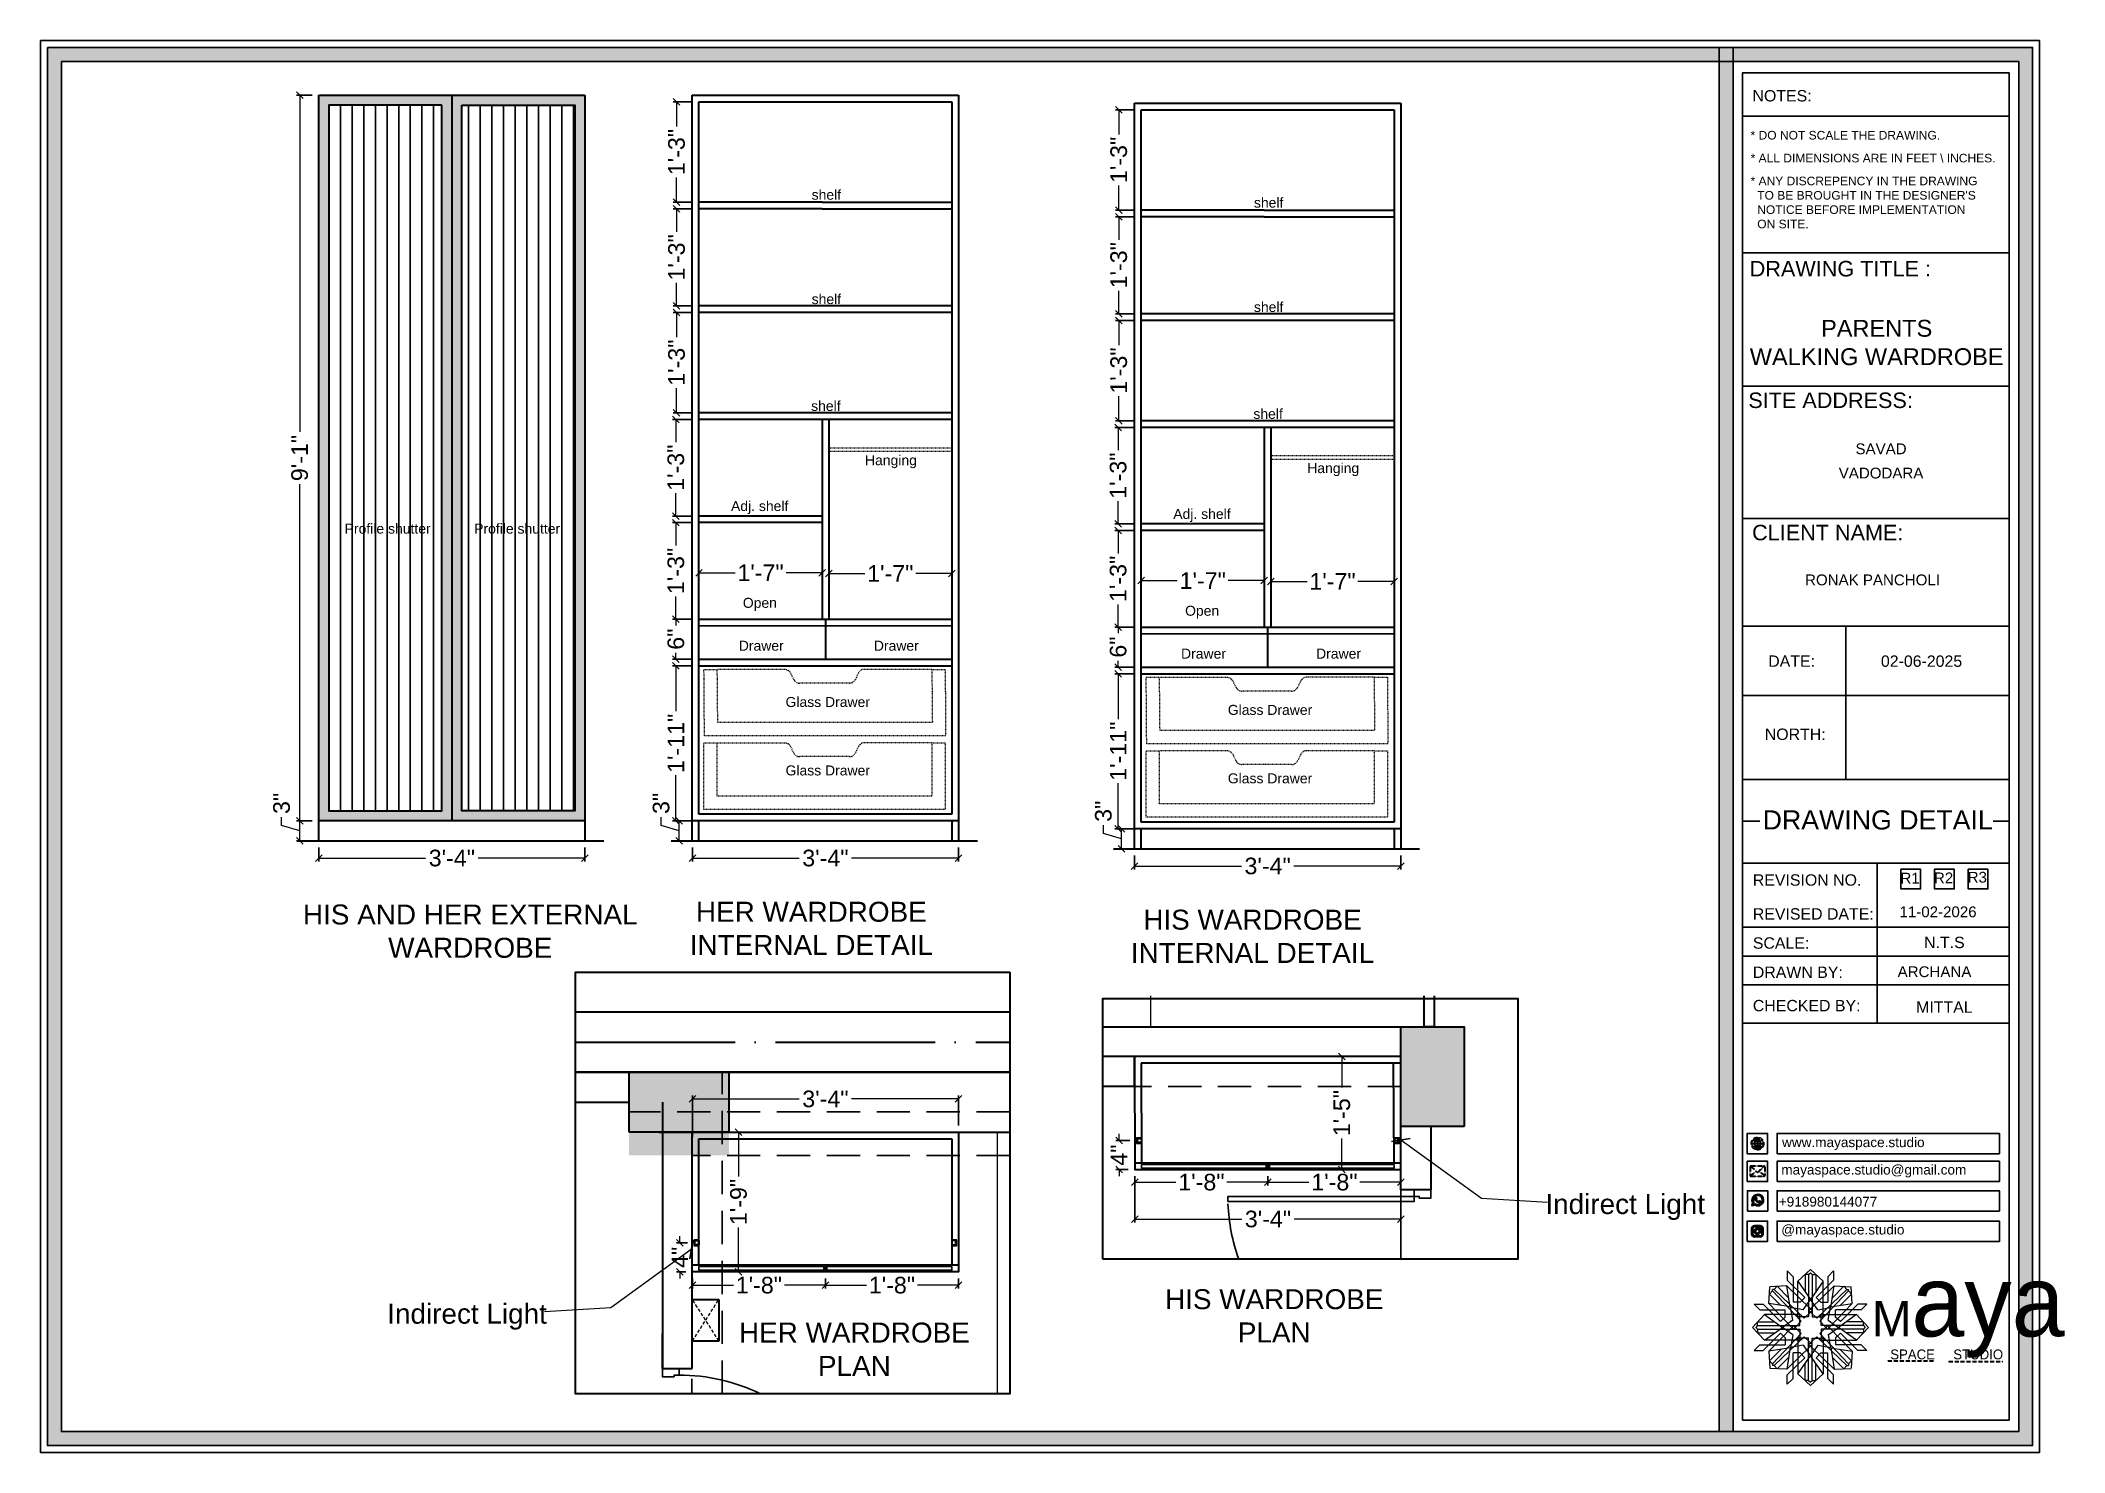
# Model space of a CAD drawing. Header units: millimetres. Extents: x 56222 to 3066687, y -650199 to -121287.
# Drawn here: x 147626.5 to 147930.7, y -182928.7 to -182716.6 of the extents above; entities that cross this region are included whole.
import ezdxf
from ezdxf.enums import TextEntityAlignment as Align

# ---------------------------------------------------------------- set-up
doc = ezdxf.new("R2010")
doc.units = ezdxf.units.MM
doc.header["$MEASUREMENT"] = 0
doc.header["$PDMODE"] = 35
for name, pattern in [('ACAD_ISO02W100', [15, 12, -3]), ('ACAD_ISO04W100', [30, 24, -3, 0, -3]), ('CENTER', [2, 1.25, -0.25, 0.25, -0.25]), ('DASHED', [0.75, 0.5, -0.25]), ('DASHED2', [0.375, 0.25, -0.125]), ('DASHEDX2', [1.5, 1, -0.5]), ('HIDDEN', [0.375, 0.25, -0.125])]:
    doc.linetypes.add(name, pattern=pattern)
doc.layers.get('Defpoints').update_dxf_attribs({"color": 220})
doc.layers.add('AR ELE-5', color=134, linetype='Continuous')
doc.layers.add('AR HATCH-7', color=7, linetype='Continuous')
for name, color, linetype, lineweight in [('BEAM', 160, 'HIDDEN', 25), ('COLUMN', 1, 'Continuous', 30), ('dim05', 1, 'Continuous', 13), ('Dimension', 10, 'DASHEDX2', 20), ('FURNITURE', 32, 'Continuous', 9), ('GROUND FLOOR', 7, 'Continuous', 9), ('GROUND FLOOR  ( PLINE )', 251, 'Continuous', 30), ('GROUND FLOOR ( STAIR )', 251, 'Continuous', 9), ('LABALLING', 1, 'Continuous', 25), ('Labelling', 1, 'Continuous', 25), ('NAME PLATE', 7, 'Continuous', 25), ('SECTION ( GLASS  COLOUR ) X_', 7, 'Continuous', 9), ('wall', 7, 'Continuous', 30), ('X_PLOT', 1, 'Continuous', 9), ('XX~SLAB ( BEAM )~ ( DIM )', 7, 'Continuous', 9), ('XX~STR BEAM', 5, 'ACAD_ISO02W100', 9)]:
    doc.layers.add(name, color=color, linetype=linetype, lineweight=lineweight)
doc.styles.add('Aerial', font='arial.ttf')
doc.styles.add('Arial', font='arial.ttf')
doc.styles.add('DATE', font='swissc.ttf', dxfattribs={"height": 6.75})
doc.styles.get("Standard").update_dxf_attribs({"font": 'arial.ttf', "height": 6})
doc.dimstyles.new('ISO-25', dxfattribs={"dimtxt": 2.5, "dimasz": 1, "dimexe": 0.5, "dimexo": 1, "dimtad": 0, "dimdec": 1, "dimlunit": 4, "dimtxsty": 'Standard', "dimblk": 'OBLIQUE', "dimcen": 2.5, "dimclrd": 1, "dimclre": 1, "dimclrt": 5, "dimadec": 0, "dimazin": 0, "dimtfac": 1, "dimtdec": 1, "dimtmove": 0, "dimatfit": 3, "dimfxl": 1, "dimlwd": -1, "dimarcsym": 0})
doc.dimstyles.new('NEW ', dxfattribs={"dimtxt": 3, "dimasz": 2, "dimexe": 1, "dimexo": 1, "dimgap": 0.089996, "dimtad": 0, "dimtoh": 1, "dimzin": 3, "dimdsep": 46, "dimlunit": 4, "dimtxsty": 'Aerial', "dimblk": 'OBLIQUE', "dimcen": 0.089996, "dimdle": 1, "dimclrd": 252, "dimclre": 252, "dimclrt": 7, "dimadec": 0, "dimazin": 1, "dimtfac": 1, "dimtdec": 0, "dimtofl": 0, "dimtmove": 1, "dimatfit": 3, "dimldrblk": 'OBLIQUE', "dimfxl": 1, "dimtolj": 1, "dimtzin": 0, "dimlwd": 5, "dimlwe": 5, "dimarcsym": 0})

msp = doc.modelspace()

# ---------------------------------------------------------------- texts
at = {"layer": 'LABALLING', "lineweight": 5, "ltscale": 4, "char_height": 3}
for insert, attachment_point in [((147852.634, -182889.832), 1), ((147702.565, -182906.305), 3)]:
    msp.add_mtext('Indirect Light', dxfattribs=dict(at, insert=insert, attachment_point=attachment_point))
at = {"layer": 'Labelling', "ltscale": 10, "char_height": 1.5, "width": 47.9166}
for s, insert, attachment_point in [('\\A1;{\\fArial Greek|b0|i0|c0|p34;shelf}', (147746.789, -182738.97), 3), ('\\A1;{\\fArial Greek|b0|i0|c0|p34;shelf}', (147813.256, -182740.159), 3), ('\\A1;{\\fArial Greek|b0|i0|c0|p34;shelf}', (147746.789, -182754.645), 3), ('\\A1;{\\fArial Greek|b0|i0|c0|p34;shelf}', (147813.256, -182755.834), 3), ('\\A1;{\\fArial Greek|b0|i0|c0|p34;shelf}', (147746.71, -182770.698), 3), ('\\A1;{\\fArial Greek|b0|i0|c0|p34;shelf}', (147813.176, -182771.887), 3), ('\\A1;{\\fArial Greek|b0|i0|c0|p34;Hanging}', (147758.184, -182778.848, 0.002), 3), ('\\A1;{\\fArial Greek|b0|i0|c0|p34;Hanging}', (147824.65, -182780.037, 0.002), 3), ('\\A1;{\\fArial Greek|b0|i0|c0|p34;Adj. shelf}', (147738.862, -182785.734), 3), ('\\A1;{\\fArial Greek|b0|i0|c0|p34;Adj. shelf}', (147805.329, -182786.923), 3), ('\\A1;{\\fArial Greek|b0|i0|c0|p34;Profile shutter}', (147685.102, -182789.128), 3), ('\\A1;{\\fArial Greek|b0|i0|c0|p34;Profile shutter}', (147704.562, -182789.128), 3), ('\\A1;{\\fArial Greek|b0|i0|c0|p34;Open}', (147737.145, -182800.273), 3), ('\\A1;{\\fArial Greek|b0|i0|c0|p34;Open}', (147803.611, -182801.462), 3), ('\\A1;{\\fArial Greek|b0|i0|c0|p34;Drawer}', (147738.164, -182806.713), 3), ('\\A1;{\\fArial Greek|b0|i0|c0|p34;Drawer}', (147758.464, -182806.713), 3), ('\\A1;{\\fArial Greek|b0|i0|c0|p34;Drawer}', (147804.63, -182807.902), 3), ('\\A1;{\\fArial Greek|b0|i0|c0|p34;Drawer}', (147824.931, -182807.902), 3), ('\\A1;{\\fArial Greek|b0|i0|c0|p34;Glass Drawer}', (147738.439, -182815.164), 1), ('\\A1;{\\fArial Greek|b0|i0|c0|p34;Glass Drawer}', (147804.906, -182816.353), 1), ('\\A1;{\\fArial Greek|b0|i0|c0|p34;Glass Drawer}', (147738.439, -182825.447), 1), ('\\A1;{\\fArial Greek|b0|i0|c0|p34;Glass Drawer}', (147804.906, -182826.636), 1)]:
    msp.add_mtext(s, dxfattribs=dict(at, insert=insert, attachment_point=attachment_point))
at = {"layer": 'NAME PLATE', "style": 'Arial'}
for s, height, p in [('NOTES:', 1.7089, (147888.207, -182725.71)), ('DRAWING TITLE : ', 2.32578, (147897.422, -182751.989)), ('PARENTS ', 2.5338, (147902.919, -182761.049)), ('WALKING WARDROBE', 2.53381, (147902.424, -182765.317)), ('SITE ADDRESS:', 2.32578, (147895.499, -182771.757)), (' SAVAD ', 1.6225, (147903.084, -182778.7)), ('VADODARA', 1.6225, (147903.084, -182782.342)), ('CLIENT NAME:', 2.32578, (147895.075, -182791.628)), ('RONAK PANCHOLI    ', 1.62248, (147903.06, -182798.385)), ('DATE:', 1.7089, (147889.64, -182810.634)), ('02-06-2025', 1.7089, (147909.169, -182810.634)), ('NORTH:', 1.7089, (147890.185, -182821.62)), ('DRAWING DETAIL', 2.87542, (147902.583, -182835.069)), ('REVISION NO.', 1.70888, (147891.97, -182843.509)), ('REVISED DATE: ', 1.70888, (147893.231, -182848.604)), ('11-02-2026', 1.6225, (147911.648, -182848.249)), ('SCALE:', 1.7089, (147888.058, -182852.975)), ('DRAWN BY:', 1.7089, (147890.577, -182857.366)), ('ARCHANA', 1.6225, (147911.118, -182857.244)), ('CHECKED BY:', 1.70888, (147891.904, -182862.379)), ('MITTAL', 1.7089, (147912.602, -182862.606))]:
    msp.add_text(s, height=height, dxfattribs=at).set_placement(p, align=Align.CENTER)
for s, insert, char_height, width, attachment_point in [('* DO NOT SCALE THE DRAWING.', (147883.472, -182730.135, 0), 1.29248, 49.93515, 1), ('* ALL DIMENSIONS ARE IN FEET \\\\ INCHES.', (147883.472, -182733.571, 0), 1.29248, 49.93515, 1), ("* ANY DISCREPENCY IN THE DRAWING \\P  TO BE BROUGHT IN THE DESIGNER'S\\P  NOTICE BEFORE IMPLEMENTATION \\P  ON SITE.", (147883.472, -182737.008, 0), 1.29248, 49.93515, 1), ('R2', (147912.474, -182841.528, 0), 1.6225, 2.23236, 2), ('R3', (147917.547, -182841.429, 0), 1.6225, 2.23236, 2), ('N.T.S', (147912.602, -182851.18, 0), 1.7089, 3.33528, 2)]:
    msp.add_mtext(s, dxfattribs=dict(at, insert=insert, char_height=char_height, width=width, attachment_point=attachment_point))
at = {"layer": 'NAME PLATE', "color": 1, "insert": (147907.449, -182841.564, 0), "char_height": 1.6225, "width": 2.23236, "attachment_point": 2, "style": 'Arial'}
msp.add_mtext('R1', dxfattribs=at)
at = {"layer": 'NAME PLATE', "color": 18, "true_color": 0x000000, "char_height": 1.46044, "attachment_point": 1}
for s, width, gutter_width, insert in [('www.mayaspace.studio', 22.9194, 19.172, (147888.204, -182881.32, 0)), ('mayaspace.studio@gmail.com', 14.29871, 11.961, (147888.088, -182885.44, 0)), ('+918980144077', 55.75831, 11.961, (147887.71, -182890.244, 0)), ('@mayaspace.studio', 14.29871, 11.961, (147888.088, -182894.443, 0))]:
    msp.add_mtext_dynamic_manual_height_columns(s, width=width, gutter_width=gutter_width, heights=[0], dxfattribs=dict(at, insert=insert))
at = {"layer": 'SECTION ( GLASS  COLOUR ) X_', "color": 18, "lineweight": 20, "true_color": 0x000000, "char_height": 3, "attachment_point": 1, "style": 'DATE'}
for s, heights, insert in [('\\pxqc;{\\fArial|b0|i0|c0|p34;\\C251;HER WARDROBE \\PINTERNAL DETAIL}', [0], (147707.034, -182845.927)), ('\\pxqc;{\\fArial|b0|i0|c0|p34;\\C251;HIS AND HER EXTERNAL WARDROBE}', [0], (147655.77, -182846.337)), ('\\pxqc;{\\fArial|b0|i0|c0|p34;\\C251;HIS WARDROBE \\PINTERNAL DETAIL}', [0], (147773.335, -182847.116)), ('\\pxqc;{\\fArial|b0|i0|c0|p34;\\C251;HIS WARDROBE \\PPLAN}', [8.055], (147776.605, -182904.121)), ('\\pxqc;{\\fArial|b0|i0|c0|p34;\\C251;HER WARDROBE \\PPLAN}', [8.055], (147713.498, -182909.137))]:
    msp.add_mtext_dynamic_manual_height_columns(s, width=70.5635, gutter_width=1, heights=heights, dxfattribs=dict(at, insert=insert))

# ---------------------------------------------------------------- blocks, each defined once
blk = doc.blocks.new('_Oblique')
at = {"layer": 'wall', "color": 0, "lineweight": -2}
blk.add_line((-0.5, -0.5), (0.5, 0.5), dxfattribs=at)
blk = doc.blocks.new('*D1191')
at = {"layer": 'Defpoints', "color": 0, "lineweight": 25, "transparency": 16777216}
for p in [(147724.43, -182875.55), (147724.43, -182882.28), (147764.43, -182880.52)]:
    blk.add_point(p, dxfattribs=at)
at = {"layer": 'dim05', "color": 1, "linetype": 'Continuous', "lineweight": -2, "transparency": 16777216}
for p, q in [((147724.43, -182881.28), (147724.43, -182875.05)), ((147764.43, -182879.52), (147764.43, -182875.05))]:
    blk.add_line(p, q, dxfattribs=at)
at = {"layer": 'dim05', "color": 1, "linetype": 'Continuous', "transparency": 16777216}
for p, q in [((147724.43, -182875.55), (147740.48, -182875.55)), ((147764.43, -182875.55), (147748.37, -182875.55))]:
    blk.add_line(p, q, dxfattribs=at)
at = {"layer": 'dim05', "color": 1, "transparency": 16777216, "rotation": 180}
blk.add_blockref('_Oblique', (147724.43, -182875.55), dxfattribs=at)
at = {"layer": 'dim05', "color": 1, "transparency": 16777216}
blk.add_blockref('_Oblique', (147764.43, -182875.55), dxfattribs=at)
at = {"layer": 'dim05', "color": 5, "lineweight": 25, "transparency": 16777216, "insert": (147744.43, -182875.55), "char_height": 2.5, "attachment_point": 5, "style": 'Arial'}
blk.add_mtext('3\'-4"', dxfattribs=at)
blk = doc.blocks.new('*D1190')
at = {"layer": 'Defpoints', "color": 0, "lineweight": 25, "transparency": 16777216}
for p in [(147731.37, -182880.52), (147729.76, -182901.52), (147731.37, -182901.52)]:
    blk.add_point(p, dxfattribs=at)
at = {"layer": 'dim05', "color": 1, "linetype": 'Continuous', "transparency": 16777216}
for p, q in [((147731.37, -182880.52), (147731.37, -182887.19)), ((147731.37, -182901.52), (147731.37, -182894.85))]:
    blk.add_line(p, q, dxfattribs=at)
at = {"layer": 'dim05', "color": 1, "linetype": 'Continuous', "lineweight": -2, "transparency": 16777216}
for p, q in [((147732.37, -182880.52), (147731.87, -182880.52)), ((147730.76, -182901.52), (147731.87, -182901.52))]:
    blk.add_line(p, q, dxfattribs=at)
at = {"layer": 'dim05', "color": 1, "transparency": 16777216}
for p, rotation in [((147731.37, -182880.52), 90), ((147731.37, -182901.52), 270)]:
    blk.add_blockref('_Oblique', p, dxfattribs=dict(at, rotation=rotation))
at = {"layer": 'dim05', "color": 5, "lineweight": 25, "transparency": 16777216, "insert": (147731.37, -182891.02), "char_height": 2.5, "attachment_point": 5, "rotation": 90, "style": 'Arial'}
blk.add_mtext('1\'-9"', dxfattribs=at)
blk = doc.blocks.new('*D1192')
at = {"layer": 'Defpoints', "color": 0, "lineweight": 25, "transparency": 16777216}
for p in [(147822.04, -182869.19), (147830.58, -182869.19), (147830.58, -182886.16)]:
    blk.add_point(p, dxfattribs=at)
at = {"layer": 'dim05', "color": 1, "linetype": 'Continuous', "lineweight": -2, "transparency": 16777216}
for p, q in [((147829.58, -182869.19), (147821.54, -182869.19)), ((147829.58, -182886.16), (147821.54, -182886.16))]:
    blk.add_line(p, q, dxfattribs=at)
at = {"layer": 'dim05', "color": 1, "linetype": 'Continuous', "transparency": 16777216}
for p, q in [((147822.04, -182869.19), (147822.04, -182873.84)), ((147822.04, -182886.16), (147822.04, -182881.5))]:
    blk.add_line(p, q, dxfattribs=at)
at = {"layer": 'dim05', "color": 1, "transparency": 16777216}
for p, rotation in [((147822.04, -182869.19), 90), ((147822.04, -182886.16), 270)]:
    blk.add_blockref('_Oblique', p, dxfattribs=dict(at, rotation=rotation))
at = {"layer": 'dim05', "color": 5, "lineweight": 25, "transparency": 16777216, "insert": (147822.04, -182877.67), "char_height": 2.5, "attachment_point": 5, "rotation": 90, "style": 'Arial'}
blk.add_mtext('1\'-5"', dxfattribs=at)
blk = doc.blocks.new('*D1193')
at = {"layer": 'Defpoints', "color": 0, "lineweight": 25, "transparency": 16777216}
for p in [(147790.94, -182886.23), (147830.93, -182886.19), (147790.94, -182893.59)]:
    blk.add_point(p, dxfattribs=at)
at = {"layer": 'dim05', "color": 1, "linetype": 'Continuous', "lineweight": -2, "transparency": 16777216}
for p, q in [((147790.94, -182887.23), (147790.94, -182894.09)), ((147830.93, -182887.19), (147830.93, -182894.09))]:
    blk.add_line(p, q, dxfattribs=at)
at = {"layer": 'dim05', "color": 1, "linetype": 'Continuous', "transparency": 16777216}
for p, q in [((147790.94, -182893.59), (147806.99, -182893.59)), ((147830.93, -182893.59), (147814.88, -182893.59))]:
    blk.add_line(p, q, dxfattribs=at)
at = {"layer": 'dim05', "color": 1, "transparency": 16777216, "rotation": 180}
blk.add_blockref('_Oblique', (147790.94, -182893.59), dxfattribs=at)
at = {"layer": 'dim05', "color": 1, "transparency": 16777216}
blk.add_blockref('_Oblique', (147830.93, -182893.59), dxfattribs=at)
at = {"layer": 'dim05', "color": 5, "lineweight": 25, "transparency": 16777216, "insert": (147810.94, -182893.59), "char_height": 2.5, "attachment_point": 5, "style": 'Arial'}
blk.add_mtext('3\'-4"', dxfattribs=at)
blk = doc.blocks.new('*D1221')
at = {"layer": 'Defpoints', "color": 0, "lineweight": 25, "transparency": 16777216}
for p in [(147722.46, -182833.77), (147724.43, -182833.77), (147724.43, -182836.77)]:
    blk.add_point(p, dxfattribs=at)
at = {"layer": 'dim05', "color": 1, "linetype": 'Continuous', "transparency": 16777216}
for p, q in [((147719.74, -182834.46), (147719.74, -182833.21)), ((147722.46, -182836.77), (147722.46, -182833.77)), ((147722.46, -182835.27), (147719.74, -182834.46))]:
    blk.add_line(p, q, dxfattribs=at)
at = {"layer": 'dim05', "color": 1, "linetype": 'Continuous', "lineweight": -2, "transparency": 16777216}
for p, q in [((147723.43, -182833.77), (147721.96, -182833.77)), ((147723.43, -182836.77), (147721.96, -182836.77))]:
    blk.add_line(p, q, dxfattribs=at)
at = {"layer": 'dim05', "color": 1, "transparency": 16777216}
for p, rotation in [((147722.46, -182833.77), 90), ((147722.46, -182836.77), 270)]:
    blk.add_blockref('_Oblique', p, dxfattribs=dict(at, rotation=rotation))
at = {"layer": 'dim05', "color": 5, "lineweight": 25, "transparency": 16777216, "insert": (147719.74, -182831.15), "char_height": 2.5, "attachment_point": 5, "rotation": 90, "style": 'Arial'}
blk.add_mtext('3"', dxfattribs=at)
blk = doc.blocks.new('*D1222')
at = {"layer": 'Defpoints', "color": 0, "lineweight": 25, "transparency": 16777216}
for p in [(147721.96, -182810.48), (147725.43, -182810.48), (147725.43, -182833.77)]:
    blk.add_point(p, dxfattribs=at)
at = {"layer": 'dim05', "color": 1, "linetype": 'Continuous', "lineweight": -2, "transparency": 16777216}
for p, q in [((147724.43, -182810.48), (147721.46, -182810.48)), ((147724.43, -182833.77), (147721.46, -182833.77))]:
    blk.add_line(p, q, dxfattribs=at)
at = {"layer": 'dim05', "color": 1, "linetype": 'Continuous', "transparency": 16777216}
for p, q in [((147721.96, -182810.48), (147721.96, -182817.32)), ((147721.96, -182833.77), (147721.96, -182826.93))]:
    blk.add_line(p, q, dxfattribs=at)
at = {"layer": 'dim05', "color": 1, "transparency": 16777216}
for p, rotation in [((147721.96, -182810.48), 90), ((147721.96, -182833.77), 270)]:
    blk.add_blockref('_Oblique', p, dxfattribs=dict(at, rotation=rotation))
at = {"layer": 'dim05', "color": 5, "lineweight": 25, "transparency": 16777216, "insert": (147721.96, -182822.13), "char_height": 2.5, "attachment_point": 5, "rotation": 90, "style": 'Arial'}
blk.add_mtext('1\'-11"', dxfattribs=at)
blk = doc.blocks.new('*D1223')
at = {"layer": 'Defpoints', "color": 0, "lineweight": 25, "transparency": 16777216}
for p in [(147721.96, -182803.48), (147725.43, -182803.48), (147725.43, -182809.48)]:
    blk.add_point(p, dxfattribs=at)
at = {"layer": 'dim05', "color": 1, "linetype": 'Continuous', "lineweight": -2, "transparency": 16777216}
for p, q in [((147724.43, -182803.48), (147721.46, -182803.48)), ((147724.43, -182809.48), (147721.46, -182809.48))]:
    blk.add_line(p, q, dxfattribs=at)
at = {"layer": 'dim05', "color": 1, "linetype": 'Continuous', "transparency": 16777216}
for p, q in [((147721.96, -182803.48), (147721.96, -182804.41)), ((147721.96, -182809.48), (147721.96, -182808.55))]:
    blk.add_line(p, q, dxfattribs=at)
at = {"layer": 'dim05', "color": 1, "transparency": 16777216}
for p, rotation in [((147721.96, -182803.48), 90), ((147721.96, -182809.48), 270)]:
    blk.add_blockref('_Oblique', p, dxfattribs=dict(at, rotation=rotation))
at = {"layer": 'dim05', "color": 5, "lineweight": 25, "transparency": 16777216, "insert": (147721.96, -182806.48), "char_height": 2.5, "attachment_point": 5, "rotation": 90, "style": 'Arial'}
blk.add_mtext('6"', dxfattribs=at)
blk = doc.blocks.new('*D1225')
at = {"layer": 'Defpoints', "color": 0, "lineweight": 25, "transparency": 16777216}
for p in [(147721.96, -182773.48), (147725.43, -182773.48), (147725.43, -182787.98)]:
    blk.add_point(p, dxfattribs=at)
at = {"layer": 'dim05', "color": 1, "linetype": 'Continuous', "lineweight": -2, "transparency": 16777216}
for p, q in [((147724.43, -182773.48), (147721.46, -182773.48)), ((147724.43, -182787.98), (147721.46, -182787.98))]:
    blk.add_line(p, q, dxfattribs=at)
at = {"layer": 'dim05', "color": 1, "linetype": 'Continuous', "transparency": 16777216}
for p, q in [((147721.96, -182773.48), (147721.96, -182776.9)), ((147721.96, -182787.98), (147721.96, -182784.56))]:
    blk.add_line(p, q, dxfattribs=at)
at = {"layer": 'dim05', "color": 1, "transparency": 16777216}
for p, rotation in [((147721.96, -182773.48), 90), ((147721.96, -182787.98), 270)]:
    blk.add_blockref('_Oblique', p, dxfattribs=dict(at, rotation=rotation))
at = {"layer": 'dim05', "color": 5, "lineweight": 25, "transparency": 16777216, "insert": (147721.96, -182780.73), "char_height": 2.5, "attachment_point": 5, "rotation": 90, "style": 'Arial'}
blk.add_mtext('1\'-3"', dxfattribs=at)
blk = doc.blocks.new('*D1226')
at = {"layer": 'Defpoints', "color": 0, "lineweight": 25, "transparency": 16777216}
for p in [(147722.06, -182757.41), (147725.43, -182757.41), (147725.43, -182772.48)]:
    blk.add_point(p, dxfattribs=at)
at = {"layer": 'dim05', "color": 1, "linetype": 'Continuous', "lineweight": -2, "transparency": 16777216}
for p, q in [((147724.43, -182757.41), (147721.56, -182757.41)), ((147724.43, -182772.48), (147721.56, -182772.48))]:
    blk.add_line(p, q, dxfattribs=at)
at = {"layer": 'dim05', "color": 1, "linetype": 'Continuous', "transparency": 16777216}
for p, q in [((147722.06, -182757.41), (147722.06, -182761.12)), ((147722.06, -182772.48), (147722.06, -182768.78))]:
    blk.add_line(p, q, dxfattribs=at)
at = {"layer": 'dim05', "color": 1, "transparency": 16777216}
for p, rotation in [((147722.06, -182757.41), 90), ((147722.06, -182772.48), 270)]:
    blk.add_blockref('_Oblique', p, dxfattribs=dict(at, rotation=rotation))
at = {"layer": 'dim05', "color": 5, "lineweight": 25, "transparency": 16777216, "insert": (147722.06, -182764.95), "char_height": 2.5, "attachment_point": 5, "rotation": 90, "style": 'Arial'}
blk.add_mtext('1\'-3"', dxfattribs=at)
blk = doc.blocks.new('*D1227')
at = {"layer": 'Defpoints', "color": 0, "lineweight": 25, "transparency": 16777216}
for p in [(147722.06, -182741.84), (147725.43, -182741.84), (147725.43, -182756.41)]:
    blk.add_point(p, dxfattribs=at)
at = {"layer": 'dim05', "color": 1, "linetype": 'Continuous', "lineweight": -2, "transparency": 16777216}
for p, q in [((147724.43, -182741.84), (147721.56, -182741.84)), ((147724.43, -182756.41), (147721.56, -182756.41))]:
    blk.add_line(p, q, dxfattribs=at)
at = {"layer": 'dim05', "color": 1, "linetype": 'Continuous', "transparency": 16777216}
for p, q in [((147722.06, -182741.84), (147722.06, -182745.3)), ((147722.06, -182756.41), (147722.06, -182752.96))]:
    blk.add_line(p, q, dxfattribs=at)
at = {"layer": 'dim05', "color": 1, "transparency": 16777216}
for p, rotation in [((147722.06, -182741.84), 90), ((147722.06, -182756.41), 270)]:
    blk.add_blockref('_Oblique', p, dxfattribs=dict(at, rotation=rotation))
at = {"layer": 'dim05', "color": 5, "lineweight": 25, "transparency": 16777216, "insert": (147722.06, -182749.13), "char_height": 2.5, "attachment_point": 5, "rotation": 90, "style": 'Arial'}
blk.add_mtext('1\'-3"', dxfattribs=at)
blk = doc.blocks.new('*D1228')
at = {"layer": 'Defpoints', "color": 0, "lineweight": 25, "transparency": 16777216}
for p in [(147722.06, -182725.77), (147725.43, -182725.77), (147725.43, -182740.84)]:
    blk.add_point(p, dxfattribs=at)
at = {"layer": 'dim05', "color": 1, "linetype": 'Continuous', "lineweight": -2, "transparency": 16777216}
for p, q in [((147724.43, -182725.77), (147721.56, -182725.77)), ((147724.43, -182740.84), (147721.56, -182740.84))]:
    blk.add_line(p, q, dxfattribs=at)
at = {"layer": 'dim05', "color": 1, "linetype": 'Continuous', "transparency": 16777216}
for p, q in [((147722.06, -182725.77), (147722.06, -182729.48)), ((147722.06, -182740.84), (147722.06, -182737.14))]:
    blk.add_line(p, q, dxfattribs=at)
at = {"layer": 'dim05', "color": 1, "transparency": 16777216}
for p, rotation in [((147722.06, -182725.77), 90), ((147722.06, -182740.84), 270)]:
    blk.add_blockref('_Oblique', p, dxfattribs=dict(at, rotation=rotation))
at = {"layer": 'dim05', "color": 5, "lineweight": 25, "transparency": 16777216, "insert": (147722.06, -182733.31), "char_height": 2.5, "attachment_point": 5, "rotation": 90, "style": 'Arial'}
blk.add_mtext('1\'-3"', dxfattribs=at)
blk = doc.blocks.new('*D1229')
at = {"layer": 'Defpoints', "color": 0, "linetype": 'Continuous', "lineweight": 25, "transparency": 16777216}
for p in [(147725.43, -182796.5), (147743.93, -182796.5), (147743.93, -182796.5)]:
    blk.add_point(p, dxfattribs=at)
at = {"layer": 'dim05', "color": 1, "linetype": 'Continuous', "lineweight": -2, "transparency": 16777216}
for p, q in [((147725.43, -182795.5), (147725.43, -182796)), ((147743.93, -182795.5), (147743.93, -182796))]:
    blk.add_line(p, q, dxfattribs=at)
at = {"layer": 'dim05', "color": 1, "linetype": 'Continuous', "transparency": 16777216}
for p, q in [((147725.43, -182796.5), (147730.85, -182796.5)), ((147743.93, -182796.5), (147738.51, -182796.5))]:
    blk.add_line(p, q, dxfattribs=at)
at = {"layer": 'dim05', "color": 1, "linetype": 'Continuous', "transparency": 16777216, "rotation": 180}
blk.add_blockref('_Oblique', (147725.43, -182796.5), dxfattribs=at)
at = {"layer": 'dim05', "color": 1, "linetype": 'Continuous', "transparency": 16777216}
blk.add_blockref('_Oblique', (147743.93, -182796.5), dxfattribs=at)
at = {"layer": 'dim05', "color": 5, "linetype": 'Continuous', "lineweight": 25, "transparency": 16777216, "insert": (147734.68, -182796.5), "char_height": 2.5, "attachment_point": 5, "style": 'Arial'}
blk.add_mtext('1\'-7"', dxfattribs=at)
blk = doc.blocks.new('*D1230')
at = {"layer": 'Defpoints', "color": 0, "linetype": 'Continuous', "lineweight": 25, "transparency": 16777216}
for p in [(147744.93, -182796.61), (147763.43, -182796.61), (147763.43, -182796.61)]:
    blk.add_point(p, dxfattribs=at)
at = {"layer": 'dim05', "color": 1, "linetype": 'Continuous', "lineweight": -2, "transparency": 16777216}
for p, q in [((147744.93, -182795.61), (147744.93, -182796.11)), ((147763.43, -182795.61), (147763.43, -182796.11))]:
    blk.add_line(p, q, dxfattribs=at)
at = {"layer": 'dim05', "color": 1, "linetype": 'Continuous', "transparency": 16777216}
for p, q in [((147744.93, -182796.61), (147750.35, -182796.61)), ((147763.43, -182796.61), (147758.01, -182796.61))]:
    blk.add_line(p, q, dxfattribs=at)
at = {"layer": 'dim05', "color": 1, "linetype": 'Continuous', "transparency": 16777216, "rotation": 180}
blk.add_blockref('_Oblique', (147744.93, -182796.61), dxfattribs=at)
at = {"layer": 'dim05', "color": 1, "linetype": 'Continuous', "transparency": 16777216}
blk.add_blockref('_Oblique', (147763.43, -182796.61), dxfattribs=at)
at = {"layer": 'dim05', "color": 5, "linetype": 'Continuous', "lineweight": 25, "transparency": 16777216, "insert": (147754.18, -182796.61), "char_height": 2.5, "attachment_point": 5, "style": 'Arial'}
blk.add_mtext('1\'-7"', dxfattribs=at)
blk = doc.blocks.new('*D1231')
at = {"layer": 'Defpoints', "color": 0, "lineweight": 25, "transparency": 16777216}
for p in [(147724.43, -182836.77), (147764.43, -182836.77), (147764.43, -182839.37)]:
    blk.add_point(p, dxfattribs=at)
at = {"layer": 'dim05', "color": 1, "linetype": 'Continuous', "lineweight": -2, "transparency": 16777216}
for p, q in [((147724.43, -182837.77), (147724.43, -182839.87)), ((147764.43, -182837.77), (147764.43, -182839.87))]:
    blk.add_line(p, q, dxfattribs=at)
at = {"layer": 'dim05', "color": 1, "linetype": 'Continuous', "transparency": 16777216}
for p, q in [((147724.43, -182839.37), (147740.48, -182839.37)), ((147764.43, -182839.37), (147748.37, -182839.37))]:
    blk.add_line(p, q, dxfattribs=at)
at = {"layer": 'dim05', "color": 1, "transparency": 16777216, "rotation": 180}
blk.add_blockref('_Oblique', (147724.43, -182839.37), dxfattribs=at)
at = {"layer": 'dim05', "color": 1, "transparency": 16777216}
blk.add_blockref('_Oblique', (147764.43, -182839.37), dxfattribs=at)
at = {"layer": 'dim05', "color": 5, "lineweight": 25, "transparency": 16777216, "insert": (147744.43, -182839.37), "char_height": 2.5, "attachment_point": 5, "style": 'Arial'}
blk.add_mtext('3\'-4"', dxfattribs=at)
blk = doc.blocks.new('*D1232')
at = {"layer": 'Defpoints', "color": 0, "lineweight": 25, "transparency": 16777216}
for p in [(147668.29, -182836.77), (147708.29, -182836.77), (147708.29, -182839.37)]:
    blk.add_point(p, dxfattribs=at)
at = {"layer": 'dim05', "color": 1, "linetype": 'Continuous', "lineweight": -2, "transparency": 16777216}
for p, q in [((147668.29, -182837.77), (147668.29, -182839.87)), ((147708.29, -182837.77), (147708.29, -182839.87))]:
    blk.add_line(p, q, dxfattribs=at)
at = {"layer": 'dim05', "color": 1, "linetype": 'Continuous', "transparency": 16777216}
for p, q in [((147668.29, -182839.37), (147684.35, -182839.37)), ((147708.29, -182839.37), (147692.24, -182839.37))]:
    blk.add_line(p, q, dxfattribs=at)
at = {"layer": 'dim05', "color": 1, "transparency": 16777216, "rotation": 180}
blk.add_blockref('_Oblique', (147668.29, -182839.37), dxfattribs=at)
at = {"layer": 'dim05', "color": 1, "transparency": 16777216}
blk.add_blockref('_Oblique', (147708.29, -182839.37), dxfattribs=at)
at = {"layer": 'dim05', "color": 5, "lineweight": 25, "transparency": 16777216, "insert": (147688.29, -182839.37), "char_height": 2.5, "attachment_point": 5, "style": 'Arial'}
blk.add_mtext('3\'-4"', dxfattribs=at)
blk = doc.blocks.new('*D1233')
at = {"layer": 'Defpoints', "color": 0, "lineweight": 25, "transparency": 16777216}
for p in [(147665.42, -182833.77), (147668.29, -182833.77), (147668.29, -182836.77)]:
    blk.add_point(p, dxfattribs=at)
at = {"layer": 'dim05', "color": 1, "linetype": 'Continuous', "transparency": 16777216}
for p, q in [((147662.7, -182834.46), (147662.7, -182833.21)), ((147665.42, -182836.77), (147665.42, -182833.77)), ((147665.42, -182835.27), (147662.7, -182834.46))]:
    blk.add_line(p, q, dxfattribs=at)
at = {"layer": 'dim05', "color": 1, "linetype": 'Continuous', "lineweight": -2, "transparency": 16777216}
for p, q in [((147667.29, -182833.77), (147664.92, -182833.77)), ((147667.29, -182836.77), (147664.92, -182836.77))]:
    blk.add_line(p, q, dxfattribs=at)
at = {"layer": 'dim05', "color": 1, "transparency": 16777216}
for p, rotation in [((147665.42, -182833.77), 90), ((147665.42, -182836.77), 270)]:
    blk.add_blockref('_Oblique', p, dxfattribs=dict(at, rotation=rotation))
at = {"layer": 'dim05', "color": 5, "lineweight": 25, "transparency": 16777216, "insert": (147662.7, -182831.15), "char_height": 2.5, "attachment_point": 5, "rotation": 90, "style": 'Arial'}
blk.add_mtext('3"', dxfattribs=at)
blk = doc.blocks.new('*D1234')
at = {"layer": 'Defpoints', "color": 0, "lineweight": 25, "transparency": 16777216}
for p in [(147665.42, -182724.77), (147668.29, -182724.77), (147668.29, -182833.77)]:
    blk.add_point(p, dxfattribs=at)
at = {"layer": 'dim05', "color": 1, "linetype": 'Continuous', "lineweight": -2, "transparency": 16777216}
for p, q in [((147667.29, -182724.77), (147664.92, -182724.77)), ((147667.29, -182833.77), (147664.92, -182833.77))]:
    blk.add_line(p, q, dxfattribs=at)
at = {"layer": 'dim05', "color": 1, "linetype": 'Continuous', "transparency": 16777216}
for p, q in [((147665.42, -182724.77), (147665.42, -182775.32)), ((147665.42, -182833.77), (147665.42, -182783.22))]:
    blk.add_line(p, q, dxfattribs=at)
at = {"layer": 'dim05', "color": 1, "transparency": 16777216}
for p, rotation in [((147665.42, -182724.77), 90), ((147665.42, -182833.77), 270)]:
    blk.add_blockref('_Oblique', p, dxfattribs=dict(at, rotation=rotation))
at = {"layer": 'dim05', "color": 5, "lineweight": 25, "transparency": 16777216, "insert": (147665.42, -182779.27), "char_height": 2.5, "attachment_point": 5, "rotation": 90, "style": 'Arial'}
blk.add_mtext('9\'-1"', dxfattribs=at)
blk = doc.blocks.new('FSFSF')
at = {"color": 42, "lineweight": 5, "true_color": 0xe0ac11}
for p, q in [((28600.03, 143.51), (28600.03, 140.16)), ((28602.15, 141.41), (28600.03, 143.51)), ((28603.86, 139.69), (28608.58, 144.08)), ((28607.9, 142.22), (28608.58, 142.85)), ((28613.31, 139.69), (28608.58, 144.08)), ((28609.27, 142.22), (28608.59, 142.85)), ((28615.02, 141.41), (28617.14, 143.51)), ((28617.14, 143.51), (28617.14, 140.16)), ((28593.19, 131.45), (28593.54, 137.71)), ((28593.39, 135), (28594.56, 136.12)), ((28593.39, 135), (28597.6, 130.78)), ((28599.8, 138.06), (28593.54, 137.71)), ((28595.12, 136.69), (28594.53, 136.69)), ((28594.56, 136.12), (28594.56, 136.71)), ((28605.17, 124.98), (28594.56, 136.12)), ((28596.24, 137.86), (28595.12, 136.69)), ((28606.27, 126.08), (28595.12, 136.69)), ((28596.24, 137.86), (28600.47, 133.65)), ((28601.03, 130), (28599.8, 138.06)), ((28599.8, 138.05), (28608.58, 129.56)), ((28606.47, 133.76), (28600.03, 140.16)), ((28602.15, 141.41), (28602.15, 131.95)), ((28603.86, 126.58), (28603.86, 139.69)), ((28603.86, 139.69), (28608.58, 133.02)), ((28607.9, 142.22), (28606.58, 142.22)), ((28606.58, 142.22), (28606.58, 135.84)), ((28607.9, 142.22), (28607.9, 126.58)), ((28613.31, 139.69), (28608.59, 133.02)), ((28617.37, 138.05), (28608.59, 129.56)), ((28609.27, 142.22), (28609.27, 126.58)), ((28609.27, 142.22), (28610.59, 142.22)), ((28610.59, 142.22), (28610.59, 135.84)), ((28610.7, 133.76), (28617.14, 140.16)), ((28610.9, 126.08), (28622.05, 136.69)), ((28612.02, 124.98), (28622.62, 136.12)), ((28613.31, 126.58), (28613.31, 139.69)), ((28615.02, 141.41), (28615.02, 131.95)), ((28616.14, 130), (28617.37, 138.06)), ((28620.93, 137.86), (28616.7, 133.65)), ((28617.37, 138.06), (28623.63, 137.71)), ((28623.8, 135), (28619.59, 130.78)), ((28620.93, 137.86), (28622.05, 136.69)), ((28622.05, 136.69), (28622.64, 136.69)), ((28622.62, 136.12), (28622.62, 136.71)), ((28623.8, 135), (28622.62, 136.12)), ((28624, 131.45), (28623.65, 137.71)), ((28591.56, 127.39), (28587.17, 122.66)), ((28587.73, 131.22), (28591.08, 131.22)), ((28589.84, 129.1), (28587.73, 131.22)), ((28589.84, 129.1), (28599.29, 129.1)), ((28597.49, 124.78), (28591.08, 131.22)), ((28604.66, 127.39), (28591.56, 127.39)), ((28591.56, 127.39), (28598.23, 122.67)), ((28593.19, 131.45), (28601.69, 122.67)), ((28601.25, 130.22), (28593.19, 131.45)), ((28599.29, 126.5), (28599.29, 129.1)), ((28605.86, 129.18), (28601.03, 130)), ((28602.07, 125.39), (28601.25, 130.22)), ((28604.75, 131.95), (28602.15, 131.95)), ((28603.68, 126.54), (28603.68, 127.39)), ((28604.71, 127.57), (28603.86, 127.57)), ((28604.66, 123.35), (28604.66, 127.39)), ((28604.7, 126.58), (28604.71, 127.57)), ((28606.47, 133.76), (28604.75, 131.95)), ((28605.86, 129.18), (28608.58, 133.02)), ((28606.27, 126.08), (28608.58, 128.27)), ((28607.9, 128.92), (28608.58, 129.56)), ((28607.9, 128.92), (28608.58, 128.27)), ((28611.31, 129.18), (28608.59, 133.02)), ((28609.27, 128.92), (28608.59, 129.56)), ((28609.27, 128.92), (28608.59, 128.27)), ((28610.9, 126.08), (28608.59, 128.27)), ((28610.7, 133.76), (28612.42, 131.95)), ((28611.31, 129.18), (28616.14, 130)), ((28612.42, 131.95), (28615.02, 131.95)), ((28612.46, 126.58), (28612.46, 127.57)), ((28612.46, 127.57), (28613.31, 127.57)), ((28612.52, 123.35), (28612.52, 127.39)), ((28612.52, 127.39), (28625.63, 127.39)), ((28613.51, 126.54), (28613.51, 127.39)), ((28615.12, 125.39), (28615.94, 130.22)), ((28623.99, 131.45), (28615.5, 122.67)), ((28615.94, 130.22), (28624, 131.45)), ((28627.34, 129.1), (28617.89, 129.1)), ((28617.89, 126.5), (28617.89, 129.1)), ((28625.63, 127.39), (28618.96, 122.67)), ((28619.7, 124.78), (28626.1, 131.22)), ((28625.63, 127.39), (28630.02, 122.66)), ((28629.45, 131.22), (28626.1, 131.22)), ((28627.34, 129.1), (28629.45, 131.22)), ((28591.56, 117.94), (28587.17, 122.66)), ((28589.03, 123.35), (28588.4, 122.67)), ((28589.03, 121.98), (28588.4, 122.65)), ((28589.03, 123.35), (28589.03, 124.67)), ((28589.03, 124.67), (28595.4, 124.67)), ((28589.03, 123.35), (28604.66, 123.35)), ((28589.03, 121.98), (28604.66, 121.98)), ((28589.03, 121.98), (28589.03, 120.66)), ((28589.03, 120.66), (28595.4, 120.66)), ((28597.49, 120.54), (28591.08, 114.11)), ((28591.56, 117.94), (28598.23, 122.65)), ((28593.19, 113.88), (28601.69, 122.65)), ((28605.17, 120.35), (28594.56, 109.2)), ((28597.49, 124.78), (28599.29, 126.5)), ((28597.49, 120.54), (28599.29, 118.83)), ((28602.07, 125.39), (28598.23, 122.67)), ((28602.07, 119.94), (28598.23, 122.65)), ((28602.07, 119.94), (28601.25, 115.1)), ((28602.33, 123.35), (28601.69, 122.67)), ((28602.33, 121.98), (28601.69, 122.65)), ((28602.33, 123.35), (28602.97, 122.67)), ((28602.33, 121.98), (28602.97, 122.65)), ((28605.17, 124.98), (28602.97, 122.67)), ((28605.17, 120.35), (28602.97, 122.65)), ((28604.66, 126.54), (28603.68, 126.54)), ((28607.9, 126.58), (28603.86, 126.58)), ((28604.66, 121.98), (28604.66, 117.94)), ((28609.27, 126.58), (28613.31, 126.58)), ((28612.02, 124.98), (28614.21, 122.67)), ((28612.02, 120.35), (28614.21, 122.65)), ((28612.02, 120.35), (28622.62, 109.2)), ((28612.52, 126.54), (28613.51, 126.54)), ((28628.16, 123.35), (28612.52, 123.35)), ((28612.52, 121.98), (28612.52, 117.94)), ((28628.16, 121.98), (28612.52, 121.98)), ((28614.85, 123.35), (28614.21, 122.67)), ((28614.85, 121.98), (28614.21, 122.65)), ((28614.85, 123.35), (28615.5, 122.67)), ((28614.85, 121.98), (28615.5, 122.65)), ((28615.12, 125.39), (28618.96, 122.67)), ((28615.12, 119.94), (28618.96, 122.65)), ((28615.12, 119.94), (28615.94, 115.1)), ((28623.99, 113.88), (28615.5, 122.65)), ((28619.7, 124.78), (28617.89, 126.5)), ((28619.7, 120.54), (28617.89, 118.83)), ((28625.63, 117.94), (28618.96, 122.65)), ((28619.7, 120.54), (28626.1, 114.11)), ((28628.16, 124.67), (28621.78, 124.67)), ((28628.16, 120.66), (28621.78, 120.66)), ((28625.63, 117.94), (28630.02, 122.66)), ((28628.16, 123.35), (28628.16, 124.67)), ((28628.16, 123.35), (28628.78, 122.67)), ((28628.16, 121.98), (28628.78, 122.65)), ((28628.16, 121.98), (28628.16, 120.66)), ((28589.84, 116.23), (28587.73, 114.11)), ((28587.73, 114.11), (28591.08, 114.11)), ((28589.84, 116.23), (28599.29, 116.23)), ((28604.66, 117.94), (28591.56, 117.94)), ((28601.25, 115.1), (28593.19, 113.87)), ((28593.19, 113.87), (28593.54, 107.62)), ((28593.39, 110.32), (28597.6, 114.55)), ((28606.27, 119.15), (28595.12, 108.54)), ((28599.29, 118.83), (28599.29, 116.23)), ((28599.8, 107.17), (28608.58, 115.67)), ((28601.03, 115.23), (28599.8, 107.17)), ((28605.86, 116.05), (28601.03, 115.23)), ((28602.15, 103.82), (28602.15, 113.27)), ((28604.75, 113.27), (28602.15, 113.27)), ((28604.66, 118.78), (28603.68, 118.78)), ((28603.68, 118.78), (28603.68, 117.94)), ((28607.9, 118.65), (28603.86, 118.65)), ((28603.86, 118.65), (28603.86, 105.54)), ((28604.71, 117.66), (28603.86, 117.66)), ((28604.7, 118.65), (28604.71, 117.66)), ((28606.47, 111.47), (28604.75, 113.27)), ((28605.86, 116.05), (28608.58, 112.21)), ((28606.27, 119.15), (28608.58, 116.96)), ((28607.9, 103.01), (28607.9, 118.65)), ((28607.9, 116.31), (28608.58, 116.96)), ((28607.9, 116.31), (28608.58, 115.67)), ((28610.9, 119.15), (28608.59, 116.96)), ((28609.27, 116.31), (28608.59, 116.96)), ((28609.27, 116.31), (28608.59, 115.67)), ((28611.31, 116.05), (28608.59, 112.21)), ((28617.37, 107.17), (28608.59, 115.67)), ((28609.27, 118.65), (28613.31, 118.65)), ((28609.27, 103.01), (28609.27, 118.65)), ((28610.7, 111.47), (28612.42, 113.27)), ((28610.9, 119.15), (28622.05, 108.54)), ((28611.31, 116.05), (28616.14, 115.23)), ((28612.42, 113.27), (28615.02, 113.27)), ((28612.46, 118.65), (28612.46, 117.66)), ((28612.46, 117.66), (28613.31, 117.66)), ((28612.52, 118.78), (28613.51, 118.78)), ((28612.52, 117.94), (28625.63, 117.94)), ((28613.31, 118.65), (28613.31, 105.54)), ((28613.51, 118.78), (28613.51, 117.94)), ((28615.02, 103.82), (28615.02, 113.27)), ((28615.94, 115.1), (28624, 113.87)), ((28616.14, 115.23), (28617.37, 107.17)), ((28617.89, 118.83), (28617.89, 116.23)), ((28627.34, 116.23), (28617.89, 116.23)), ((28623.8, 110.32), (28619.59, 114.55)), ((28624, 113.87), (28623.65, 107.62)), ((28629.45, 114.11), (28626.1, 114.11)), ((28627.34, 116.23), (28629.45, 114.11)), ((28593.39, 110.32), (28594.56, 109.2)), ((28599.8, 107.17), (28593.54, 107.52)), ((28595.12, 108.54), (28594.53, 108.54)), ((28594.56, 109.2), (28594.56, 108.61)), ((28596.24, 107.37), (28595.12, 108.54)), ((28596.24, 107.37), (28600.47, 111.58)), ((28606.47, 111.47), (28600.03, 105.07)), ((28600.03, 101.71), (28600.03, 105.07)), ((28603.86, 105.54), (28608.58, 112.21)), ((28603.86, 105.54), (28608.58, 101.15)), ((28606.58, 103.01), (28606.58, 109.38)), ((28613.31, 105.54), (28608.58, 101.15)), ((28613.31, 105.54), (28608.59, 112.21)), ((28610.59, 103.01), (28610.59, 109.38)), ((28610.7, 111.47), (28617.14, 105.07)), ((28620.93, 107.37), (28616.7, 111.58)), ((28617.14, 101.71), (28617.14, 105.07)), ((28617.37, 107.17), (28623.63, 107.52)), ((28620.93, 107.37), (28622.05, 108.54)), ((28622.05, 108.54), (28622.64, 108.54)), ((28623.8, 110.32), (28622.62, 109.2)), ((28622.62, 109.2), (28622.62, 108.61)), ((28602.15, 103.82), (28600.03, 101.71)), ((28607.9, 103.01), (28606.58, 103.01)), ((28607.9, 103.01), (28608.58, 102.38)), ((28609.27, 103.01), (28608.59, 102.38)), ((28609.27, 103.01), (28610.59, 103.01)), ((28615.02, 103.82), (28617.14, 101.71))]:
    blk.add_line(p, q, dxfattribs=at)
blk = doc.blocks.new('hgwg')
at = {"layer": 'Dimension', "true_color": 0xd39e00}
h = blk.add_hatch(color=42, dxfattribs=at)
h.dxf.hatch_style = 1
h.paths.add_polyline_path([(27505.71, 45.05), (27494.27, 45.05), (27494.27, 44.9), (27505.71, 44.9)])
h = blk.add_hatch(color=42, dxfattribs=at)
h.dxf.hatch_style = 1
h.paths.add_polyline_path([(27523.3, 44.9), (27509.68, 44.9), (27509.68, 44.75), (27523.3, 44.75)])
at = {"layer": 'Dimension', "color": 42, "true_color": 0xd39e00}
for p, q in [((27494.27, 45.05), (27505.71, 45.05)), ((27494.27, 44.9), (27494.27, 45.05)), ((27494.27, 44.9), (27505.71, 44.9)), ((27505.71, 45.05), (27505.71, 44.9)), ((27509.68, 44.9), (27523.3, 44.9)), ((27509.68, 44.9), (27509.68, 44.75)), ((27509.68, 44.75), (27523.3, 44.75)), ((27523.3, 44.75), (27523.3, 44.9))]:
    blk.add_line(p, q, dxfattribs=at)
at = {"layer": 'Dimension', "color": 42, "true_color": 0xd39e00, "attachment_point": 1}
for s, width, insert, char_height in [('{\\fCinzel|b0|i0|c0|p2;\\H1.5x;M\\fAmsterdam One|b0|i0|c0|p2;\\H2x;aya}', 85.3277, (27490.17, 69.17), 6), ('{\\fCinzel|b0|i0|c0|p2;SPACE     STUDIO}', 66.129, (27494.83, 47.86), 2.5)]:
    blk.add_mtext_dynamic_manual_height_columns(s, width=width, gutter_width=30, heights=[0], dxfattribs=dict(at, insert=insert, char_height=char_height))
blk = doc.blocks.new('QEGW4TG')
at = {"layer": 'Dimension', "true_color": 0x000000}
h = blk.add_hatch(color=18, dxfattribs=at)
h.dxf.hatch_style = 1
h.paths.add_polyline_path([(2.69, 1.93, 0.170513), (2.95, 1.97, 0.190337), (3.11, 2.18, 0.316231), (3.07, 2.28), (2.79, 2.37, 0.273721), (2.69, 2.34, 0.040749), (2.63, 2.27, -0.441282), (2.53, 2.25, -0.11828), (2.06, 2.64, -0.441282), (2.07, 2.74, 0.040749), (2.13, 2.81, 0.290083), (2.14, 2.92), (2.01, 3.18, 0.316231), (1.91, 3.2, 0.190337), (1.73, 3, 0.170513), (1.72, 2.74, 0.252784)], flags=0)
h.paths.add_polyline_path([(1.19, 1.98), (1.03, 1.3, 0.550912), (1.11, 1.23), (1.75, 1.39, 6.344125)])
h.paths.add_polyline_path([(1.81, 1.7), (1.4, 1.6), (1.5, 2.03, -9.071339)], flags=16)
h.paths.add_polyline_path([(3.11, 2.16, -0.17811), (2.95, 1.97, -0.170513), (2.69, 1.93, -0.252784), (1.72, 2.74, -0.170513), (1.73, 3, -0.17811), (1.89, 3.19, -0.370089), (2.01, 3.18), (2.14, 2.92, -0.307185), (2.13, 2.8, -0.041087), (2.06, 2.73, 0.321676), (2.05, 2.65, 0.126524), (2.55, 2.24, 0.312216), (2.62, 2.26, -0.041087), (2.68, 2.34, -0.290673), (2.79, 2.37), (3.07, 2.28, -0.370089)], flags=0)
h = blk.add_hatch(color=18, dxfattribs=at)
h.dxf.hatch_style = 1
h.paths.add_polyline_path([(2.79, 2.37, 0.273721), (2.69, 2.34, 0.040749), (2.63, 2.27, -0.441282), (2.53, 2.25, -0.11828), (2.06, 2.64, -0.441282), (2.07, 2.74, 0.040749), (2.13, 2.81, 0.290083), (2.14, 2.92), (2.01, 3.18, 0.316231), (1.91, 3.2, 0.190337), (1.73, 3, 0.170513), (1.72, 2.74, 0.252784), (2.69, 1.93, 0.170513), (2.95, 1.97, 0.190337), (3.11, 2.18, 0.316231), (3.07, 2.28)])
for p, q in [((1.19, 1.98), (1.03, 1.3)), ((1.1, 1.23), (1.75, 1.39)), ((1.5, 2.03), (1.4, 1.6)), ((1.4, 1.6), (1.81, 1.7)), ((2.01, 3.18), (2.14, 2.92)), ((3.07, 2.28), (2.8, 2.36))]:
    blk.add_line(p, q)
blk.add_lwpolyline([(0, 0), (4.68, 0), (4.68, 4.68), (0, 4.68)], close=True)
for centre, radius, start, end in [((1.09, 1.29), 0.0598, 164.8483, 282.1458), ((2.39, 2.56), 1.34, 241.4727, 205.6422), ((2.39, 2.56), 1.04, 235.9962, 210.8333), ((2.09, 2.87), 0.39, 159.7007, 198.4072), ((2.96, 3.23), 1.33, 201.4218, 258.1669), ((2.07, 2.87), 0.364, 118.9685, 159.3648), ((1.94, 3.12), 0.0896, 41.8985, 123.1344), ((2.11, 2.68), 0.066, 135.9932, 224.8892), ((1.67, 3.16), 0.586, 312.4617, 321.8728), ((3.12, 3.42), 1.31, 216.5455, 243.5279), ((2.05, 2.87), 0.104, 320.3924, 28.6971), ((2.57, 2.3), 0.066, 234.2482, 323.1441), ((3.11, 1.94), 0.586, 137.2645, 146.6756), ((2.76, 2.27), 0.104, 70.4402, 138.745), ((2.75, 2.31), 0.39, 260.7301, 299.4366), ((2.76, 2.29), 0.364, 299.7725, 340.1688), ((3.03, 2.2), 0.0896, 336.0029, 57.2388)]:
    blk.add_arc(centre, radius, start, end)
blk = doc.blocks.new('ASGERG')
at = {"layer": 'Dimension', "true_color": 0x000000}
h = blk.add_hatch(color=18, dxfattribs=at)
h.dxf.hatch_style = 1
h.paths.add_polyline_path([(0.99, 1.7, 0.353872), (1.69, 1.03), (2.96, 1.03, 0.353872), (3.66, 1.7), (3.66, 2.99, 0.353872), (2.96, 3.67), (1.69, 3.67, 0.353872), (0.99, 2.99)])
h.paths.add_polyline_path([(1.27, 2.97, -0.353872), (1.72, 3.4), (2.94, 3.4, -0.353872), (3.38, 2.97), (3.38, 1.72, -0.353872), (2.94, 1.3), (1.72, 1.3, -0.353872), (1.27, 1.72)], flags=16)
h.paths.add_polyline_path([(3.02, 2.35, -1), (1.64, 2.35, -1)], flags=0)
h.paths.add_polyline_path([(2.74, 2.35, -1), (1.92, 2.35, -1)], flags=0)
h.paths.add_polyline_path([(2.86, 3.02, -1), (3.19, 3.02, -1)], flags=0)
h.paths.add_polyline_path([(1.64, 2.35, 1), (3.02, 2.35, 1)], flags=0)
h = blk.add_hatch(color=18, dxfattribs=at)
h.dxf.hatch_style = 1
h.paths.add_polyline_path([(1.64, 2.35, 1), (3.02, 2.35, 1)])
h.paths.add_polyline_path([(2.74, 2.35, -1), (1.92, 2.35, -1)], flags=16)
h = blk.add_hatch(color=18, dxfattribs=at)
h.dxf.hatch_style = 1
h.paths.add_polyline_path([(3.19, 3.02, 1), (2.86, 3.02, 1)])
for p, q in [((0.99, 2.99), (0.99, 1.7)), ((1.27, 2.97), (1.27, 1.72)), ((1.69, 3.67), (2.96, 3.67)), ((1.69, 1.03), (2.96, 1.03)), ((2.94, 3.4), (1.72, 3.4)), ((2.94, 1.3), (1.72, 1.3)), ((3.38, 2.97), (3.38, 1.72)), ((3.66, 2.99), (3.66, 1.7))]:
    blk.add_line(p, q)
blk.add_lwpolyline([(0, 0), (4.68, 0), (4.68, 4.68), (0, 4.68)], close=True)
for centre, radius in [((2.33, 2.35), 0.694), ((2.33, 2.35), 0.414), ((3.02, 3.02), 0.168)]:
    blk.add_circle(centre, radius)
for centre, radius, start, end in [((1.76, 2.89), 0.778, 94.8631, 172.8127), ((1.76, 1.8), 0.778, 187.1873, 265.1369), ((1.76, 2.91), 0.491, 94.8631, 172.8127), ((1.76, 1.78), 0.491, 187.1873, 265.1369), ((2.9, 2.91), 0.491, 7.1873, 85.1369), ((2.9, 1.78), 0.491, 274.8631, 352.8127), ((2.89, 2.89), 0.778, 7.1873, 85.1369), ((2.89, 1.8), 0.778, 274.8631, 352.8127)]:
    blk.add_arc(centre, radius, start, end)
blk = doc.blocks.new('ETYETE')
at = {"layer": 'Dimension', "true_color": 0x000000}
h = blk.add_hatch(color=18, dxfattribs=at)
h.dxf.hatch_style = 1
h.paths.add_polyline_path([(3.76, 1.14, 0.414214), (4.12, 1.5), (4.12, 3.29, 0.414214), (3.76, 3.65), (0.92, 3.65, 0.414214), (0.56, 3.29), (0.56, 1.5, 0.414214), (0.92, 1.14)])
h.paths.add_polyline_path([(2.61, 2.22), (3.92, 1.34, -0.198912), (3.76, 1.28), (0.92, 1.28, -0.198912), (0.76, 1.34), (2.08, 2.22), (2.34, 1.98)], flags=16)
h.paths.add_polyline_path([(2.34, 2.16), (0.89, 3.51, -0.028783), (0.92, 3.52), (3.76, 3.52, -0.028783), (3.79, 3.51)], flags=16)
h.paths.add_polyline_path([(2.71, 2.32), (3.92, 3.45, -0.202482), (3.99, 3.29), (3.99, 1.5, -0.043076), (3.98, 1.46)], flags=16)
h.paths.add_polyline_path([(1.98, 2.32), (0.7, 1.46, -0.043076), (0.7, 1.5), (0.7, 3.29, -0.202482), (0.76, 3.45)], flags=16)
blk.add_lwpolyline([(0, 0), (4.68, 0), (4.68, 4.68), (0, 4.68)], close=True)
at = {"layer": 'Dimension', "color": 18, "true_color": 0x000000}
for p, q in [((0.56, 3.29), (0.56, 1.5)), ((0.7, 3.29), (0.7, 1.5)), ((0.7, 1.46), (1.98, 2.32)), ((0.76, 3.45), (1.98, 2.32)), ((0.76, 1.34), (2.08, 2.22)), ((0.89, 3.51), (2.34, 2.16)), ((0.92, 3.65), (3.76, 3.65)), ((0.92, 3.52), (3.76, 3.52)), ((0.92, 1.28), (3.76, 1.28)), ((0.92, 1.14), (3.76, 1.14)), ((2.08, 2.22), (2.34, 1.98)), ((2.34, 2.16), (3.79, 3.51)), ((2.34, 1.98), (2.61, 2.22)), ((3.92, 1.34), (2.61, 2.22)), ((2.71, 2.32), (3.92, 3.45)), ((3.98, 1.46), (2.71, 2.32)), ((3.99, 3.29), (3.99, 1.5)), ((4.12, 3.29), (4.12, 1.5))]:
    blk.add_line(p, q, dxfattribs=at)
for centre, radius, start, end in [((0.92, 3.29), 0.358, 90, 180), ((0.92, 1.5), 0.358, 180, 270), ((0.92, 3.29), 0.224, 134.2136, 180), ((0.92, 1.5), 0.224, 180, 189.8662), ((0.92, 1.5), 0.224, 225, 270), ((0.92, 3.29), 0.224, 90, 96.5948), ((3.76, 3.29), 0.358, 0, 90), ((3.76, 3.29), 0.224, 83.4052, 90), ((3.76, 1.5), 0.358, 270, 0), ((3.76, 1.5), 0.224, 270, 315), ((3.76, 3.29), 0.224, 0, 45.7864), ((3.76, 1.5), 0.224, 350.1338, 0)]:
    blk.add_arc(centre, radius, start, end, dxfattribs=at)
blk = doc.blocks.new('DTGWEGEARG')
at = {"layer": 'Dimension', "true_color": 0x000000}
h = blk.add_hatch(color=18, dxfattribs=at)
h.dxf.hatch_style = 1
h.paths.add_polyline_path([(3.83, 2.34, 1), (0.85, 2.34, 1)])
h.paths.add_polyline_path([(2.51, 1.01, 0.105795), (2.96, 1.58, -0.055205), (3.3, 1.41, -0.169822)], flags=16)
h.paths.add_polyline_path([(2.41, 1.12), (2.41, 1.69, -0.058279), (2.81, 1.63, -0.103353)], flags=16)
h.paths.add_polyline_path([(2.26, 1.13, -0.101741), (1.87, 1.63, -0.057171), (2.26, 1.69)], flags=16)
h.paths.add_polyline_path([(2.17, 1.01, -0.169822), (1.38, 1.41, -0.055205), (1.72, 1.58, 0.105795)], flags=16)
h.paths.add_polyline_path([(3.02, 1.72, 0.081336), (3.13, 2.27), (3.68, 2.27, -0.152069), (3.4, 1.52, 0.05687)], flags=16)
h.paths.add_polyline_path([(2.87, 1.77, 0.061945), (2.41, 1.84), (2.41, 2.27), (2.98, 2.27, -0.081344)], flags=16)
h.paths.add_polyline_path([(2.26, 1.84, 0.060923), (1.8, 1.77, -0.081344), (1.7, 2.27), (2.26, 2.27)], flags=16)
h.paths.add_polyline_path([(1.66, 1.72, 0.05687), (1.28, 1.52, -0.152069), (1, 2.27), (1.55, 2.27, 0.081336)], flags=16)
h.paths.add_polyline_path([(2.41, 2.42), (2.41, 2.83, 0.061945), (2.87, 2.91, -0.080009), (2.98, 2.42)], flags=16)
h.paths.add_polyline_path([(3.13, 2.42, 0.080116), (3.02, 2.96, 0.05687), (3.4, 3.16, 0.028258), (3.3, 3.27, -0.055205), (2.96, 3.1, 0.105795), (2.51, 3.67, -0.36029), (3.68, 2.42)], flags=16)
h.paths.add_polyline_path([(2.26, 2.42), (1.7, 2.42, -0.080009), (1.8, 2.91, 0.060923), (2.26, 2.84)], flags=16)
h.paths.add_polyline_path([(1.55, 2.42), (1, 2.42, -0.150466), (1.28, 3.16, 0.05687), (1.66, 2.96, 0.080116)], flags=16)
h.paths.add_polyline_path([(2.41, 2.98), (2.41, 3.56, -0.103353), (2.81, 3.05, -0.058279)], flags=16)
h.paths.add_polyline_path([(2.26, 2.99, -0.057171), (1.87, 3.05, -0.101741), (2.26, 3.55)], flags=16)
h.paths.add_polyline_path([(1.72, 3.1, -0.055205), (1.38, 3.27, -0.169822), (2.17, 3.67, 0.105795)], flags=16)
blk.add_lwpolyline([(0, 0), (4.68, 0), (4.68, 4.68), (0, 4.68)], close=True)
at = {"layer": 'Dimension', "color": 18, "true_color": 0x000000}
for p, q in [((1, 2.42), (1.55, 2.42)), ((1, 2.27), (1.55, 2.27)), ((1.7, 2.42), (2.26, 2.42)), ((1.7, 2.27), (2.26, 2.27)), ((2.26, 3.55), (2.26, 2.99)), ((2.26, 2.84), (2.26, 2.42)), ((2.26, 2.27), (2.26, 1.84)), ((2.26, 1.69), (2.26, 1.13)), ((2.41, 3.56), (2.41, 2.98)), ((2.41, 2.83), (2.41, 2.42)), ((2.41, 2.42), (2.98, 2.42)), ((2.41, 2.27), (2.98, 2.27)), ((2.41, 2.27), (2.41, 1.84)), ((2.41, 1.69), (2.41, 1.12)), ((3.13, 2.42), (3.68, 2.42)), ((3.13, 2.27), (3.68, 2.27))]:
    blk.add_line(p, q, dxfattribs=at)
blk.add_circle((2.34, 2.34), 1.49, dxfattribs=at)
for centre, radius, start, end in [((2.34, 2.34), 1.34, 142.3819, 176.6093), ((2.34, 2.34), 1.34, 183.0315, 217.6181), ((2.34, 4.74), 1.9, 236.1399, 249.1595), ((2.34, -0.06), 1.9, 110.8405, 123.8601), ((2.34, 2.34), 1.34, 97.3549, 135.9073), ((2.34, 4.74), 1.75, 236.7417, 249.3811), ((2.34, -0.06), 1.75, 110.6189, 123.2583), ((2.34, 2.34), 1.34, 224.0927, 262.6451), ((3.28, 2.34), 1.73, 159.0567, 177.3789), ((3.28, 2.34), 1.73, 182.3435, 200.9433), ((3.28, 2.34), 1.58, 158.8325, 177.1302), ((3.28, 2.34), 1.58, 182.5658, 201.1675), ((3.28, 2.34), 1.73, 129.9301, 154.0867), ((3.28, 2.34), 1.73, 205.9133, 230.0699), ((2.34, 4.74), 1.9, 253.6799, 267.6253), ((2.34, -0.06), 1.9, 92.3747, 106.3201), ((3.28, 2.34), 1.58, 130.1073, 153.3446), ((2.34, 4.74), 1.75, 254.3336, 267.422), ((2.34, -0.06), 1.75, 92.578, 105.6664), ((3.28, 2.34), 1.58, 206.6554, 229.8927), ((1.4, 2.34), 1.58, 26.6554, 50.2584), ((2.34, 4.74), 1.75, 272.3248, 285.6664), ((2.34, 4.74), 1.9, 272.1415, 286.3201), ((2.34, -0.06), 1.9, 73.6799, 87.8585), ((2.34, -0.06), 1.75, 74.3336, 87.6752), ((1.4, 2.34), 1.58, 309.7416, 333.3446), ((2.34, 2.34), 1.34, 3.3907, 82.6451), ((1.4, 2.34), 1.73, 25.9133, 50.0699), ((1.4, 2.34), 1.73, 309.9301, 334.0867), ((2.34, 2.34), 1.34, 277.3549, 315.9073), ((1.4, 2.34), 1.58, 2.8698, 21.1675), ((1.4, 2.34), 1.58, 338.8325, 357.4342), ((2.34, 4.74), 1.75, 290.6189, 303.2583), ((2.34, -0.06), 1.75, 56.7417, 69.3811), ((2.34, 4.74), 1.9, 290.8405, 303.8601), ((1.4, 2.34), 1.73, 2.6211, 20.9433), ((1.4, 2.34), 1.73, 339.0567, 357.6565), ((2.34, -0.06), 1.9, 56.1399, 69.1595), ((2.34, 2.34), 1.34, 322.3819, 356.9685)]:
    blk.add_arc(centre, radius, start, end, dxfattribs=at)
blk = doc.blocks.new('*D1253')
at = {"layer": 'Defpoints', "color": 0, "lineweight": 25, "transparency": 16777216}
for p in [(147721.96, -182788.98), (147725.43, -182788.98), (147725.43, -182803.48)]:
    blk.add_point(p, dxfattribs=at)
at = {"layer": 'dim05', "color": 1, "linetype": 'Continuous', "lineweight": -2, "transparency": 16777216}
for p, q in [((147724.43, -182788.98), (147721.46, -182788.98)), ((147724.43, -182803.48), (147721.46, -182803.48))]:
    blk.add_line(p, q, dxfattribs=at)
at = {"layer": 'dim05', "color": 1, "linetype": 'Continuous', "transparency": 16777216}
for p, q in [((147721.96, -182788.98), (147721.96, -182792.4)), ((147721.96, -182803.48), (147721.96, -182800.06))]:
    blk.add_line(p, q, dxfattribs=at)
at = {"layer": 'dim05', "color": 1, "transparency": 16777216}
for p, rotation in [((147721.96, -182788.98), 90), ((147721.96, -182803.48), 270)]:
    blk.add_blockref('_Oblique', p, dxfattribs=dict(at, rotation=rotation))
at = {"layer": 'dim05', "color": 5, "lineweight": 25, "transparency": 16777216, "insert": (147721.96, -182796.23), "char_height": 2.5, "attachment_point": 5, "rotation": 90, "style": 'Arial'}
blk.add_mtext('1\'-3"', dxfattribs=at)
blk = doc.blocks.new('*D1254')
at = {"layer": 'Defpoints', "color": 0, "lineweight": 25, "transparency": 16777216}
for p in [(147788.93, -182834.96), (147790.89, -182834.96), (147790.89, -182837.96)]:
    blk.add_point(p, dxfattribs=at)
at = {"layer": 'dim05', "color": 1, "linetype": 'Continuous', "transparency": 16777216}
for p, q in [((147786.21, -182835.65), (147786.21, -182834.4)), ((147788.93, -182836.46), (147786.21, -182835.65)), ((147788.93, -182837.96), (147788.93, -182834.96))]:
    blk.add_line(p, q, dxfattribs=at)
at = {"layer": 'dim05', "color": 1, "linetype": 'Continuous', "lineweight": -2, "transparency": 16777216}
for p, q in [((147789.89, -182834.96), (147788.43, -182834.96)), ((147789.89, -182837.96), (147788.43, -182837.96))]:
    blk.add_line(p, q, dxfattribs=at)
at = {"layer": 'dim05', "color": 1, "transparency": 16777216}
for p, rotation in [((147788.93, -182834.96), 90), ((147788.93, -182837.96), 270)]:
    blk.add_blockref('_Oblique', p, dxfattribs=dict(at, rotation=rotation))
at = {"layer": 'dim05', "color": 5, "lineweight": 25, "transparency": 16777216, "insert": (147786.21, -182832.33), "char_height": 2.5, "attachment_point": 5, "rotation": 90, "style": 'Arial'}
blk.add_mtext('3"', dxfattribs=at)
blk = doc.blocks.new('*D1255')
at = {"layer": 'Defpoints', "color": 0, "lineweight": 25, "transparency": 16777216}
for p in [(147788.43, -182811.67), (147791.89, -182811.67), (147791.89, -182834.96)]:
    blk.add_point(p, dxfattribs=at)
at = {"layer": 'dim05', "color": 1, "linetype": 'Continuous', "lineweight": -2, "transparency": 16777216}
for p, q in [((147790.89, -182811.67), (147787.93, -182811.67)), ((147790.89, -182834.96), (147787.93, -182834.96))]:
    blk.add_line(p, q, dxfattribs=at)
at = {"layer": 'dim05', "color": 1, "linetype": 'Continuous', "transparency": 16777216}
for p, q in [((147788.43, -182811.67), (147788.43, -182818.51)), ((147788.43, -182834.96), (147788.43, -182828.12))]:
    blk.add_line(p, q, dxfattribs=at)
at = {"layer": 'dim05', "color": 1, "transparency": 16777216}
for p, rotation in [((147788.43, -182811.67), 90), ((147788.43, -182834.96), 270)]:
    blk.add_blockref('_Oblique', p, dxfattribs=dict(at, rotation=rotation))
at = {"layer": 'dim05', "color": 5, "lineweight": 25, "transparency": 16777216, "insert": (147788.43, -182823.31), "char_height": 2.5, "attachment_point": 5, "rotation": 90, "style": 'Arial'}
blk.add_mtext('1\'-11"', dxfattribs=at)
blk = doc.blocks.new('*D1256')
at = {"layer": 'Defpoints', "color": 0, "lineweight": 25, "transparency": 16777216}
for p in [(147788.43, -182804.67), (147791.89, -182804.67), (147791.89, -182810.67)]:
    blk.add_point(p, dxfattribs=at)
at = {"layer": 'dim05', "color": 1, "linetype": 'Continuous', "lineweight": -2, "transparency": 16777216}
for p, q in [((147790.89, -182804.67), (147787.93, -182804.67)), ((147790.89, -182810.67), (147787.93, -182810.67))]:
    blk.add_line(p, q, dxfattribs=at)
at = {"layer": 'dim05', "color": 1, "linetype": 'Continuous', "transparency": 16777216}
for p, q in [((147788.43, -182804.67), (147788.43, -182805.6)), ((147788.43, -182810.67), (147788.43, -182809.74))]:
    blk.add_line(p, q, dxfattribs=at)
at = {"layer": 'dim05', "color": 1, "transparency": 16777216}
for p, rotation in [((147788.43, -182804.67), 90), ((147788.43, -182810.67), 270)]:
    blk.add_blockref('_Oblique', p, dxfattribs=dict(at, rotation=rotation))
at = {"layer": 'dim05', "color": 5, "lineweight": 25, "transparency": 16777216, "insert": (147788.43, -182807.67), "char_height": 2.5, "attachment_point": 5, "rotation": 90, "style": 'Arial'}
blk.add_mtext('6"', dxfattribs=at)
blk = doc.blocks.new('*D1257')
at = {"layer": 'Defpoints', "color": 0, "lineweight": 25, "transparency": 16777216}
for p in [(147788.43, -182774.67), (147791.89, -182774.67), (147791.89, -182789.17)]:
    blk.add_point(p, dxfattribs=at)
at = {"layer": 'dim05', "color": 1, "linetype": 'Continuous', "lineweight": -2, "transparency": 16777216}
for p, q in [((147790.89, -182774.67), (147787.93, -182774.67)), ((147790.89, -182789.17), (147787.93, -182789.17))]:
    blk.add_line(p, q, dxfattribs=at)
at = {"layer": 'dim05', "color": 1, "linetype": 'Continuous', "transparency": 16777216}
for p, q in [((147788.43, -182774.67), (147788.43, -182778.09)), ((147788.43, -182789.17), (147788.43, -182785.75))]:
    blk.add_line(p, q, dxfattribs=at)
at = {"layer": 'dim05', "color": 1, "transparency": 16777216}
for p, rotation in [((147788.43, -182774.67), 90), ((147788.43, -182789.17), 270)]:
    blk.add_blockref('_Oblique', p, dxfattribs=dict(at, rotation=rotation))
at = {"layer": 'dim05', "color": 5, "lineweight": 25, "transparency": 16777216, "insert": (147788.43, -182781.92), "char_height": 2.5, "attachment_point": 5, "rotation": 90, "style": 'Arial'}
blk.add_mtext('1\'-3"', dxfattribs=at)
blk = doc.blocks.new('*D1258')
at = {"layer": 'Defpoints', "color": 0, "lineweight": 25, "transparency": 16777216}
for p in [(147788.52, -182758.6), (147791.89, -182758.6), (147791.89, -182773.67)]:
    blk.add_point(p, dxfattribs=at)
at = {"layer": 'dim05', "color": 1, "linetype": 'Continuous', "lineweight": -2, "transparency": 16777216}
for p, q in [((147790.89, -182758.6), (147788.02, -182758.6)), ((147790.89, -182773.67), (147788.02, -182773.67))]:
    blk.add_line(p, q, dxfattribs=at)
at = {"layer": 'dim05', "color": 1, "linetype": 'Continuous', "transparency": 16777216}
for p, q in [((147788.52, -182758.6), (147788.52, -182762.3)), ((147788.52, -182773.67), (147788.52, -182769.96))]:
    blk.add_line(p, q, dxfattribs=at)
at = {"layer": 'dim05', "color": 1, "transparency": 16777216}
for p, rotation in [((147788.52, -182758.6), 90), ((147788.52, -182773.67), 270)]:
    blk.add_blockref('_Oblique', p, dxfattribs=dict(at, rotation=rotation))
at = {"layer": 'dim05', "color": 5, "lineweight": 25, "transparency": 16777216, "insert": (147788.52, -182766.13), "char_height": 2.5, "attachment_point": 5, "rotation": 90, "style": 'Arial'}
blk.add_mtext('1\'-3"', dxfattribs=at)
blk = doc.blocks.new('*D1259')
at = {"layer": 'Defpoints', "color": 0, "lineweight": 25, "transparency": 16777216}
for p in [(147788.52, -182743.03), (147791.89, -182743.03), (147791.89, -182757.6)]:
    blk.add_point(p, dxfattribs=at)
at = {"layer": 'dim05', "color": 1, "linetype": 'Continuous', "lineweight": -2, "transparency": 16777216}
for p, q in [((147790.89, -182743.03), (147788.02, -182743.03)), ((147790.89, -182757.6), (147788.02, -182757.6))]:
    blk.add_line(p, q, dxfattribs=at)
at = {"layer": 'dim05', "color": 1, "linetype": 'Continuous', "transparency": 16777216}
for p, q in [((147788.52, -182743.03), (147788.52, -182746.48)), ((147788.52, -182757.6), (147788.52, -182754.14))]:
    blk.add_line(p, q, dxfattribs=at)
at = {"layer": 'dim05', "color": 1, "transparency": 16777216}
for p, rotation in [((147788.52, -182743.03), 90), ((147788.52, -182757.6), 270)]:
    blk.add_blockref('_Oblique', p, dxfattribs=dict(at, rotation=rotation))
at = {"layer": 'dim05', "color": 5, "lineweight": 25, "transparency": 16777216, "insert": (147788.52, -182750.31), "char_height": 2.5, "attachment_point": 5, "rotation": 90, "style": 'Arial'}
blk.add_mtext('1\'-3"', dxfattribs=at)
blk = doc.blocks.new('*D1260')
at = {"layer": 'Defpoints', "color": 0, "lineweight": 25, "transparency": 16777216}
for p in [(147788.52, -182726.96), (147791.89, -182726.96), (147791.89, -182742.03)]:
    blk.add_point(p, dxfattribs=at)
at = {"layer": 'dim05', "color": 1, "linetype": 'Continuous', "lineweight": -2, "transparency": 16777216}
for p, q in [((147790.89, -182726.96), (147788.02, -182726.96)), ((147790.89, -182742.03), (147788.02, -182742.03))]:
    blk.add_line(p, q, dxfattribs=at)
at = {"layer": 'dim05', "color": 1, "linetype": 'Continuous', "transparency": 16777216}
for p, q in [((147788.52, -182726.96), (147788.52, -182730.66)), ((147788.52, -182742.03), (147788.52, -182738.32))]:
    blk.add_line(p, q, dxfattribs=at)
at = {"layer": 'dim05', "color": 1, "transparency": 16777216}
for p, rotation in [((147788.52, -182726.96), 90), ((147788.52, -182742.03), 270)]:
    blk.add_blockref('_Oblique', p, dxfattribs=dict(at, rotation=rotation))
at = {"layer": 'dim05', "color": 5, "lineweight": 25, "transparency": 16777216, "insert": (147788.52, -182734.49), "char_height": 2.5, "attachment_point": 5, "rotation": 90, "style": 'Arial'}
blk.add_mtext('1\'-3"', dxfattribs=at)
blk = doc.blocks.new('*D1261')
at = {"layer": 'Defpoints', "color": 0, "linetype": 'Continuous', "lineweight": 25, "transparency": 16777216}
for p in [(147791.89, -182797.69), (147810.39, -182797.69), (147810.39, -182797.69)]:
    blk.add_point(p, dxfattribs=at)
at = {"layer": 'dim05', "color": 1, "linetype": 'Continuous', "lineweight": -2, "transparency": 16777216}
for p, q in [((147791.89, -182796.69), (147791.89, -182797.19)), ((147810.39, -182796.69), (147810.39, -182797.19))]:
    blk.add_line(p, q, dxfattribs=at)
at = {"layer": 'dim05', "color": 1, "linetype": 'Continuous', "transparency": 16777216}
for p, q in [((147791.89, -182797.69), (147797.31, -182797.69)), ((147810.39, -182797.69), (147804.97, -182797.69))]:
    blk.add_line(p, q, dxfattribs=at)
at = {"layer": 'dim05', "color": 1, "linetype": 'Continuous', "transparency": 16777216, "rotation": 180}
blk.add_blockref('_Oblique', (147791.89, -182797.69), dxfattribs=at)
at = {"layer": 'dim05', "color": 1, "linetype": 'Continuous', "transparency": 16777216}
blk.add_blockref('_Oblique', (147810.39, -182797.69), dxfattribs=at)
at = {"layer": 'dim05', "color": 5, "linetype": 'Continuous', "lineweight": 25, "transparency": 16777216, "insert": (147801.14, -182797.69), "char_height": 2.5, "attachment_point": 5, "style": 'Arial'}
blk.add_mtext('1\'-7"', dxfattribs=at)
blk = doc.blocks.new('*D1262')
at = {"layer": 'Defpoints', "color": 0, "linetype": 'Continuous', "lineweight": 25, "transparency": 16777216}
for p in [(147811.39, -182797.8), (147829.89, -182797.8), (147829.89, -182797.8)]:
    blk.add_point(p, dxfattribs=at)
at = {"layer": 'dim05', "color": 1, "linetype": 'Continuous', "lineweight": -2, "transparency": 16777216}
for p, q in [((147811.39, -182796.8), (147811.39, -182797.3)), ((147829.89, -182796.8), (147829.89, -182797.3))]:
    blk.add_line(p, q, dxfattribs=at)
at = {"layer": 'dim05', "color": 1, "linetype": 'Continuous', "transparency": 16777216}
for p, q in [((147811.39, -182797.8), (147816.81, -182797.8)), ((147829.89, -182797.8), (147824.47, -182797.8))]:
    blk.add_line(p, q, dxfattribs=at)
at = {"layer": 'dim05', "color": 1, "linetype": 'Continuous', "transparency": 16777216, "rotation": 180}
blk.add_blockref('_Oblique', (147811.39, -182797.8), dxfattribs=at)
at = {"layer": 'dim05', "color": 1, "linetype": 'Continuous', "transparency": 16777216}
blk.add_blockref('_Oblique', (147829.89, -182797.8), dxfattribs=at)
at = {"layer": 'dim05', "color": 5, "linetype": 'Continuous', "lineweight": 25, "transparency": 16777216, "insert": (147820.64, -182797.8), "char_height": 2.5, "attachment_point": 5, "style": 'Arial'}
blk.add_mtext('1\'-7"', dxfattribs=at)
blk = doc.blocks.new('*D1263')
at = {"layer": 'Defpoints', "color": 0, "lineweight": 25, "transparency": 16777216}
for p in [(147790.89, -182837.96), (147830.89, -182837.96), (147830.89, -182840.56)]:
    blk.add_point(p, dxfattribs=at)
at = {"layer": 'dim05', "color": 1, "linetype": 'Continuous', "lineweight": -2, "transparency": 16777216}
for p, q in [((147790.89, -182838.96), (147790.89, -182841.06)), ((147830.89, -182838.96), (147830.89, -182841.06))]:
    blk.add_line(p, q, dxfattribs=at)
at = {"layer": 'dim05', "color": 1, "linetype": 'Continuous', "transparency": 16777216}
for p, q in [((147790.89, -182840.56), (147806.95, -182840.56)), ((147830.89, -182840.56), (147814.84, -182840.56))]:
    blk.add_line(p, q, dxfattribs=at)
at = {"layer": 'dim05', "color": 1, "transparency": 16777216, "rotation": 180}
blk.add_blockref('_Oblique', (147790.89, -182840.56), dxfattribs=at)
at = {"layer": 'dim05', "color": 1, "transparency": 16777216}
blk.add_blockref('_Oblique', (147830.89, -182840.56), dxfattribs=at)
at = {"layer": 'dim05', "color": 5, "lineweight": 25, "transparency": 16777216, "insert": (147810.89, -182840.56), "char_height": 2.5, "attachment_point": 5, "style": 'Arial'}
blk.add_mtext('3\'-4"', dxfattribs=at)
blk = doc.blocks.new('*D1264')
at = {"layer": 'Defpoints', "color": 0, "lineweight": 25, "transparency": 16777216}
for p in [(147788.43, -182790.17), (147791.89, -182790.17), (147791.89, -182804.67)]:
    blk.add_point(p, dxfattribs=at)
at = {"layer": 'dim05', "color": 1, "linetype": 'Continuous', "lineweight": -2, "transparency": 16777216}
for p, q in [((147790.89, -182790.17), (147787.93, -182790.17)), ((147790.89, -182804.67), (147787.93, -182804.67))]:
    blk.add_line(p, q, dxfattribs=at)
at = {"layer": 'dim05', "color": 1, "linetype": 'Continuous', "transparency": 16777216}
for p, q in [((147788.43, -182790.17), (147788.43, -182793.59)), ((147788.43, -182804.67), (147788.43, -182801.25))]:
    blk.add_line(p, q, dxfattribs=at)
at = {"layer": 'dim05', "color": 1, "transparency": 16777216}
for p, rotation in [((147788.43, -182790.17), 90), ((147788.43, -182804.67), 270)]:
    blk.add_blockref('_Oblique', p, dxfattribs=dict(at, rotation=rotation))
at = {"layer": 'dim05', "color": 5, "lineweight": 25, "transparency": 16777216, "insert": (147788.43, -182797.42), "char_height": 2.5, "attachment_point": 5, "rotation": 90, "style": 'Arial'}
blk.add_mtext('1\'-3"', dxfattribs=at)
blk = doc.blocks.new('*D1265')
at = {"layer": 'Defpoints', "color": 0, "lineweight": 25, "transparency": 16777216}
for p in [(147790.94, -182886.16), (147810.94, -182886.16), (147810.94, -182888.05)]:
    blk.add_point(p, dxfattribs=at)
at = {"layer": 'dim05', "color": 1, "linetype": 'Continuous', "lineweight": -2, "transparency": 16777216}
for p, q in [((147790.94, -182887.16), (147790.94, -182888.55)), ((147810.94, -182887.16), (147810.94, -182888.55))]:
    blk.add_line(p, q, dxfattribs=at)
at = {"layer": 'dim05', "color": 1, "linetype": 'Continuous', "transparency": 16777216}
for p, q in [((147790.94, -182888.05), (147797.11, -182888.05)), ((147810.94, -182888.05), (147804.77, -182888.05))]:
    blk.add_line(p, q, dxfattribs=at)
at = {"layer": 'dim05', "color": 1, "transparency": 16777216, "rotation": 180}
blk.add_blockref('_Oblique', (147790.94, -182888.05), dxfattribs=at)
at = {"layer": 'dim05', "color": 1, "transparency": 16777216}
blk.add_blockref('_Oblique', (147810.94, -182888.05), dxfattribs=at)
at = {"layer": 'dim05', "color": 5, "lineweight": 25, "transparency": 16777216, "insert": (147800.94, -182888.05), "char_height": 2.5, "attachment_point": 5, "style": 'Arial'}
blk.add_mtext('1\'-8"', dxfattribs=at)
blk = doc.blocks.new('*D1266')
at = {"layer": 'Defpoints', "color": 0, "lineweight": 25, "transparency": 16777216}
for p in [(147810.94, -182886.16), (147810.94, -182888.05), (147830.93, -182886.16)]:
    blk.add_point(p, dxfattribs=at)
at = {"layer": 'dim05', "color": 1, "linetype": 'Continuous', "lineweight": -2, "transparency": 16777216}
for p, q in [((147810.94, -182887.16), (147810.94, -182888.55)), ((147830.93, -182887.16), (147830.93, -182888.55))]:
    blk.add_line(p, q, dxfattribs=at)
at = {"layer": 'dim05', "color": 1, "linetype": 'Continuous', "transparency": 16777216}
for p, q in [((147810.94, -182888.05), (147817.1, -182888.05)), ((147830.93, -182888.05), (147824.76, -182888.05))]:
    blk.add_line(p, q, dxfattribs=at)
at = {"layer": 'dim05', "color": 1, "transparency": 16777216, "rotation": 180}
blk.add_blockref('_Oblique', (147810.94, -182888.05), dxfattribs=at)
at = {"layer": 'dim05', "color": 1, "transparency": 16777216}
blk.add_blockref('_Oblique', (147830.93, -182888.05), dxfattribs=at)
at = {"layer": 'dim05', "color": 5, "lineweight": 25, "transparency": 16777216, "insert": (147820.93, -182888.05), "char_height": 2.5, "attachment_point": 5, "style": 'Arial'}
blk.add_mtext('1\'-8"', dxfattribs=at)
blk = doc.blocks.new('*D1267')
at = {"layer": 'Defpoints', "color": 0, "lineweight": 25, "transparency": 16777216}
for p in [(147788.56, -182881.8), (147791.19, -182881.8), (147790.94, -182886.16)]:
    blk.add_point(p, dxfattribs=at)
at = {"layer": 'dim05', "color": 1, "linetype": 'Continuous', "lineweight": -2, "transparency": 16777216}
for p, q in [((147790.19, -182881.8), (147788.06, -182881.8)), ((147789.94, -182886.16), (147788.06, -182886.16))]:
    blk.add_line(p, q, dxfattribs=at)
at = {"layer": 'dim05', "color": 1, "linetype": 'Continuous', "transparency": 16777216}
for p, q in [((147788.56, -182881.8), (147788.56, -182880.8)), ((147788.56, -182881.8), (147788.56, -182881.86)), ((147788.56, -182886.16), (147788.56, -182886.09)), ((147788.56, -182886.16), (147788.56, -182887.16))]:
    blk.add_line(p, q, dxfattribs=at)
at = {"layer": 'dim05', "color": 1, "transparency": 16777216}
for p, rotation in [((147788.56, -182881.8), 270), ((147788.56, -182886.16), 90)]:
    blk.add_blockref('_Oblique', p, dxfattribs=dict(at, rotation=rotation))
at = {"layer": 'dim05', "color": 5, "lineweight": 25, "transparency": 16777216, "insert": (147788.56, -182883.98), "char_height": 2.5, "attachment_point": 5, "rotation": 90, "style": 'Arial'}
blk.add_mtext('4"', dxfattribs=at)
blk = doc.blocks.new('*D1268')
at = {"layer": 'Defpoints', "color": 0, "lineweight": 25, "transparency": 16777216}
for p in [(147724.43, -182901.52), (147744.43, -182901.52), (147744.43, -182903.53)]:
    blk.add_point(p, dxfattribs=at)
at = {"layer": 'dim05', "color": 1, "linetype": 'Continuous', "lineweight": -2, "transparency": 16777216}
for p, q in [((147724.43, -182902.52), (147724.43, -182904.03)), ((147744.43, -182902.52), (147744.43, -182904.03))]:
    blk.add_line(p, q, dxfattribs=at)
at = {"layer": 'dim05', "color": 1, "linetype": 'Continuous', "transparency": 16777216}
for p, q in [((147724.43, -182903.53), (147730.6, -182903.53)), ((147744.43, -182903.53), (147738.26, -182903.53))]:
    blk.add_line(p, q, dxfattribs=at)
at = {"layer": 'dim05', "color": 1, "transparency": 16777216, "rotation": 180}
blk.add_blockref('_Oblique', (147724.43, -182903.53), dxfattribs=at)
at = {"layer": 'dim05', "color": 1, "transparency": 16777216}
blk.add_blockref('_Oblique', (147744.43, -182903.53), dxfattribs=at)
at = {"layer": 'dim05', "color": 5, "lineweight": 25, "transparency": 16777216, "insert": (147734.43, -182903.53), "char_height": 2.5, "attachment_point": 5, "style": 'Arial'}
blk.add_mtext('1\'-8"', dxfattribs=at)
blk = doc.blocks.new('*D1269')
at = {"layer": 'Defpoints', "color": 0, "lineweight": 25, "transparency": 16777216}
for p in [(147744.43, -182901.52), (147764.43, -182901.52), (147764.43, -182903.53)]:
    blk.add_point(p, dxfattribs=at)
at = {"layer": 'dim05', "color": 1, "linetype": 'Continuous', "lineweight": -2, "transparency": 16777216}
for p, q in [((147744.43, -182902.52), (147744.43, -182904.03)), ((147764.43, -182902.52), (147764.43, -182904.03))]:
    blk.add_line(p, q, dxfattribs=at)
at = {"layer": 'dim05', "color": 1, "linetype": 'Continuous', "transparency": 16777216}
for p, q in [((147744.43, -182903.53), (147750.6, -182903.53)), ((147764.43, -182903.53), (147758.26, -182903.53))]:
    blk.add_line(p, q, dxfattribs=at)
at = {"layer": 'dim05', "color": 1, "transparency": 16777216, "rotation": 180}
blk.add_blockref('_Oblique', (147744.43, -182903.53), dxfattribs=at)
at = {"layer": 'dim05', "color": 1, "transparency": 16777216}
blk.add_blockref('_Oblique', (147764.43, -182903.53), dxfattribs=at)
at = {"layer": 'dim05', "color": 5, "lineweight": 25, "transparency": 16777216, "insert": (147754.43, -182903.53), "char_height": 2.5, "attachment_point": 5, "style": 'Arial'}
blk.add_mtext('1\'-8"', dxfattribs=at)
blk = doc.blocks.new('*D1270')
at = {"layer": 'Defpoints', "color": 0, "lineweight": 25, "transparency": 16777216}
for p in [(147722.55, -182897.16), (147724.68, -182897.16), (147724.43, -182901.52)]:
    blk.add_point(p, dxfattribs=at)
at = {"layer": 'dim05', "color": 1, "linetype": 'Continuous', "lineweight": -2, "transparency": 16777216}
for p, q in [((147723.68, -182897.16), (147722.05, -182897.16)), ((147723.43, -182901.52), (147722.05, -182901.52))]:
    blk.add_line(p, q, dxfattribs=at)
at = {"layer": 'dim05', "color": 1, "linetype": 'Continuous', "transparency": 16777216}
for p, q in [((147722.55, -182897.16), (147722.55, -182896.16)), ((147722.55, -182897.16), (147722.55, -182897.23)), ((147722.55, -182901.52), (147722.55, -182901.45)), ((147722.55, -182901.52), (147722.55, -182902.52))]:
    blk.add_line(p, q, dxfattribs=at)
at = {"layer": 'dim05', "color": 1, "transparency": 16777216}
for p, rotation in [((147722.55, -182897.16), 270), ((147722.55, -182901.52), 90)]:
    blk.add_blockref('_Oblique', p, dxfattribs=dict(at, rotation=rotation))
at = {"layer": 'dim05', "color": 5, "lineweight": 25, "transparency": 16777216, "insert": (147722.55, -182899.34), "char_height": 2.5, "attachment_point": 5, "rotation": 90, "style": 'Arial'}
blk.add_mtext('4"', dxfattribs=at)

# ---------------------------------------------------------------- dimensions: what is measured, and where the dimension line sits
at = {"layer": 'dim05', "color": 27, "lineweight": 25, "true_color": 0x7d5120}
for base, p1, p2, angle, picture, middle in [((147665.416, -182724.771), (147668.293, -182833.771), (147668.293, -182724.771), 90, '*D1234', (147665.416, -182779.271)), ((147722.058, -182725.771), (147725.428, -182740.841), (147725.428, -182725.771), 90, '*D1228', (147722.058, -182733.306)), ((147788.524, -182726.96), (147791.894, -182742.03), (147791.894, -182726.96), 90, '*D1260', (147788.524, -182734.495)), ((147722.058, -182741.841), (147725.428, -182756.41), (147725.428, -182741.841), 90, '*D1227', (147722.058, -182749.125)), ((147788.524, -182743.03), (147791.894, -182757.599), (147791.894, -182743.03), 90, '*D1259', (147788.524, -182750.315)), ((147722.058, -182757.41), (147725.428, -182772.48), (147725.428, -182757.41), 90, '*D1226', (147722.058, -182764.945)), ((147788.524, -182758.599), (147791.894, -182773.669), (147791.894, -182758.599), 90, '*D1258', (147788.524, -182766.134)), ((147721.959246526, -182773.480098635), (147725.42754043, -182787.980098635), (147725.42754043, -182773.480098635), 90, '*D1225', (147721.959246526, -182780.730098635)), ((147788.425950845, -182774.669124463), (147791.894244749, -182789.169124463), (147791.894244749, -182774.669124463), 90, '*D1257', (147788.425950845, -182781.919124463)), ((147721.959246526, -182788.980098635), (147725.42754043, -182803.480098635), (147725.42754043, -182788.980098635), 90, '*D1253', (147721.959246526, -182796.230098635)), ((147788.425950845, -182790.169124463), (147791.894244749, -182804.669124463), (147791.894244749, -182790.169124463), 90, '*D1264', (147788.425950845, -182797.419124463)), ((147721.959, -182803.48), (147725.428, -182809.48), (147725.428, -182803.48), 90, '*D1223', (147721.959, -182806.48)), ((147788.426, -182804.669), (147791.894, -182810.669), (147791.894, -182804.669), 90, '*D1256', (147788.426, -182807.669)), ((147721.959, -182810.48), (147725.428, -182833.771), (147725.428, -182810.48), 90, '*D1222', (147721.959, -182822.125)), ((147788.426, -182811.669), (147791.894, -182834.96), (147791.894, -182811.669), 90, '*D1255', (147788.426, -182823.315)), ((147665.416, -182833.771), (147668.293, -182836.771), (147668.293, -182833.771), 90, '*D1233', (147662.701, -182832.581)), ((147722.459, -182833.771), (147724.428, -182836.771), (147724.428, -182833.771), 90, '*D1221', (147719.744, -182832.581)), ((147788.926, -182834.96), (147790.894, -182837.96), (147790.894, -182834.96), 90, '*D1254', (147786.211, -182833.77)), ((147822.039, -182869.188), (147830.585, -182886.155), (147830.585, -182869.188), 270, '*D1192', (147822.039, -182877.672)), ((147731.367, -182901.52), (147731.367, -182880.52), (147729.762, -182901.52), 90, '*D1190', (147731.367, -182891.02)), ((147788.559, -182881.797), (147790.942, -182886.155), (147791.193, -182881.797), 90, '*D1267', (147788.559, -182883.976)), ((147810.935, -182888.05), (147830.928, -182886.155), (147810.935, -182886.155), 180, '*D1266', (147820.931, -182888.05)), ((147722.548, -182897.162), (147724.428, -182901.52), (147724.683, -182897.162), 90, '*D1270', (147722.548, -182899.341))]:
    dim = msp.add_linear_dim(base=base, p1=p1, p2=p2, angle=angle, dimstyle='ISO-25', override={"dimdec": 0, "dimtxsty": 'Arial', "dimtmove": 1}, dxfattribs=at)
    dim.commit()
    dim.dimension.update_dxf_attribs({"geometry": picture, "text_midpoint": middle})
at = {"layer": 'dim05', "color": 1, "linetype": 'Continuous', "lineweight": 25}
for base, p1, p2, picture, middle in [((147743.92754043, -182796.49794062), (147725.42754043, -182796.49794062), (147743.92754043, -182796.49794062), '*D1229', (147734.67754043, -182796.49794062)), ((147763.42754043, -182796.611577107), (147744.92754043, -182796.611577107), (147763.42754043, -182796.611577107), '*D1230', (147754.17754043, -182796.611577107)), ((147810.394244749, -182797.686966448), (147791.894244749, -182797.686966448), (147810.394244749, -182797.686966448), '*D1261', (147801.144244749, -182797.686966448)), ((147829.894244749, -182797.800602935), (147811.394244749, -182797.800602935), (147829.894244749, -182797.800602935), '*D1262', (147820.644244749, -182797.800602935))]:
    dim = msp.add_linear_dim(base=base, p1=p1, p2=p2, dimstyle='ISO-25', override={"dimdec": 0, "dimtxsty": 'Arial', "dimtmove": 1}, dxfattribs=at)
    dim.commit()
    dim.dimension.update_dxf_attribs({"geometry": picture, "text_midpoint": middle})
at = {"layer": 'dim05', "color": 27, "lineweight": 25, "true_color": 0x7d5120}
for base, p1, p2, picture, middle in [((147708.293, -182839.371), (147668.293, -182836.771), (147708.293, -182836.771), '*D1232', (147688.293, -182839.371)), ((147764.428, -182839.371), (147724.428, -182836.771), (147764.428, -182836.771), '*D1231', (147744.428, -182839.371)), ((147830.894, -182840.56), (147790.894, -182837.96), (147830.894, -182837.96), '*D1263', (147810.894, -182840.56)), ((147724.428, -182875.545), (147764.428, -182880.52), (147724.428, -182882.277), '*D1191', (147744.428, -182875.545)), ((147810.935, -182888.05), (147790.942, -182886.155), (147810.935, -182886.155), '*D1265', (147800.939, -182888.05)), ((147790.943, -182893.585), (147830.928, -182886.19), (147790.943, -182886.227), '*D1193', (147810.935, -182893.585)), ((147744.425, -182903.532), (147724.428, -182901.52), (147744.425, -182901.52), '*D1268', (147734.426, -182903.532)), ((147764.428, -182903.532), (147744.428, -182901.52), (147764.428, -182901.52), '*D1269', (147754.428, -182903.532))]:
    dim = msp.add_linear_dim(base=base, p1=p1, p2=p2, dimstyle='ISO-25', override={"dimdec": 0, "dimtxsty": 'Arial', "dimtmove": 1}, dxfattribs=at)
    dim.commit()
    dim.dimension.update_dxf_attribs({"geometry": picture, "text_midpoint": middle})

# ---------------------------------------------------------------- hatches: boundary and pattern name
at = {"layer": 'AR HATCH-7', "linetype": 'Continuous', "lineweight": 25, "true_color": 0x636466}
h = msp.add_hatch(color=251, dxfattribs=at)
h.dxf.hatch_style = 1
h.paths.add_polyline_path([(147708.293, -182724.771), (147688.293, -182724.771), (147688.293, -182833.771), (147708.293, -182833.771)])
h.paths.add_polyline_path([(147689.793, -182726.271), (147706.793, -182726.271), (147706.793, -182832.271), (147689.793, -182832.271)], flags=16)
h.paths.add_polyline_path([(147688.293, -182724.771), (147668.293, -182724.771), (147668.293, -182833.771), (147688.293, -182833.771)])
h.paths.add_polyline_path([(147686.793, -182832.271), (147669.793, -182832.271), (147669.793, -182726.271), (147686.793, -182726.271)], flags=16)
at = {"layer": 'AR HATCH-7', "linetype": 'Continuous', "lineweight": 25, "true_color": 0x636466, "transparency": 33554541}
h = msp.add_hatch(dxfattribs=at)
h.set_pattern_fill('ANSI31', color=251, scale=14, angle=45)
h.set_pattern_definition([(90, (147669.793, -182726.2709), (-1.75, 0), [])])
h.paths.add_polyline_path([(147706.793, -182726.271), (147689.793, -182726.271), (147689.793, -182832.271), (147706.793, -182832.271)])
h.paths.add_polyline_path([(147686.793, -182726.271), (147669.793, -182726.271), (147669.793, -182832.271), (147686.793, -182832.271)])
at = {"layer": 'COLUMN', "linetype": 'Continuous', "lineweight": 25}
h = msp.add_hatch(color=256, dxfattribs=at)
h.dxf.hatch_style = 1
h.paths.add_polyline_path([(147830.928, -182879.688), (147835.928, -182879.688), (147840.428, -182879.688), (147840.428, -182864.688), (147830.886, -182864.688), (147830.886, -182869.188), (147830.928, -182869.188)])
at = {"layer": 'COLUMN'}
h = msp.add_hatch(color=256, dxfattribs=at)
h.dxf.hatch_style = 1
h.paths.add_polyline_path([(147714.928, -182871.52), (147714.928, -182884.02), (147729.928, -182884.02), (147729.928, -182871.52)])
at = {"layer": 'NAME PLATE', "true_color": 0xd39e00}
h = msp.add_hatch(color=42, dxfattribs=at)
h.paths.add_polyline_path([(147627.508, -182717.601), (147627.508, -182927.604), (147925.861, -182927.604), (147925.861, -182717.601)])
h.paths.add_polyline_path([(147629.602, -182719.695), (147923.767, -182719.695), (147923.767, -182925.51), (147629.602, -182925.51)], flags=16)
msp.add_hatch(color=42, dxfattribs=at).paths.add_polyline_path([(147878.748, -182925.51), (147880.842, -182925.51), (147880.842, -182717.601), (147878.748, -182717.601)])

# ---------------------------------------------------------------- linework, layer by layer
for p, q in [((147830.928, -182889.188), (147830.928, -182899.614)), ((147724.359, -182919.85), (147724.359, -182917.564))]:
    msp.add_line(p, q)
for points in [[(147832.929, -182890.188), (147804.925, -182890.188), (147804.925, -182890.938), (147832.929, -182890.938)], [(147832.929, -182889.188), (147832.929, -182890.188), (147833.679, -182890.188), (147833.679, -182890.438), (147835.429, -182890.438), (147835.429, -182889.188)], [(147722.426, -182916.016), (147722.426, -182917.017), (147721.676, -182917.017), (147721.676, -182917.267), (147719.926, -182917.267), (147719.926, -182916.016)]]:
    msp.add_lwpolyline(points, close=True)
at = {"layer": 'AR ELE-5', "linetype": 'ByBlock', "ltscale": 15}
for centre, start, end in [((147832.946, -182890.147), 182.37301, 199.72742), ((147722.409, -182945.061), 64.02095, 89.96526)]:
    msp.add_arc(centre, 28.045, start, end, dxfattribs=at)
at = {"layer": 'BEAM', "ltscale": 20}
for p, q in [((147840.428, -182864.688), (147786.11, -182864.688)), ((147728.927, -182919.85), (147728.927, -182871.52)), ((147830.928, -182873.688), (147786.11, -182873.688)), ((147772.14, -182877.476), (147714.928, -182877.476)), ((147772.14, -182884.021), (147724.428, -182884.021))]:
    msp.add_line(p, q, dxfattribs=at)
at = {"layer": 'COLUMN'}
for points in [[(147840.428, -182879.688), (147830.886, -182879.688), (147830.886, -182864.688), (147840.428, -182864.688)], [(147714.928, -182880.52), (147714.928, -182871.52), (147729.928, -182871.52), (147729.928, -182880.52)]]:
    msp.add_lwpolyline(points, close=True, dxfattribs=at)
at = {"layer": 'dim05', "color": 7, "linetype": 'Continuous', "lineweight": 25}
for points in [[(147791.923, -182882.232), (147791.193, -182882.232), (147791.193, -182881.362), (147791.923, -182881.362)], [(147829.934, -182882.232), (147830.664, -182882.232), (147830.664, -182881.362), (147829.934, -182881.362)], [(147725.413, -182897.597), (147724.683, -182897.597), (147724.683, -182896.727), (147725.413, -182896.727)], [(147763.425, -182897.597), (147764.155, -182897.597), (147764.155, -182896.727), (147763.425, -182896.727)]]:
    msp.add_lwpolyline(points, close=True, dxfattribs=at)
at = {"layer": 'dim05', "color": 3, "linetype": 'Continuous', "lineweight": 30}
for points in [[(147791.921, -182882.104), (147791.329, -182882.105), (147791.329, -182881.466), (147791.921, -182881.465)], [(147829.937, -182882.104), (147830.528, -182882.105), (147830.528, -182881.466), (147829.937, -182881.465)], [(147725.411, -182897.469), (147724.82, -182897.471), (147724.82, -182896.831), (147725.411, -182896.83)], [(147763.427, -182897.469), (147764.018, -182897.471), (147764.018, -182896.831), (147763.427, -182896.83)]]:
    msp.add_lwpolyline(points, close=True, dxfattribs=at)
at = {"layer": 'dim05', "color": 5, "linetype": 'Continuous', "lineweight": 25}
for points in [[(147791.94, -182885.367), (147810.688, -182885.367), (147810.688, -182885.92), (147791.94, -182885.92)], [(147829.917, -182885.367), (147811.169, -182885.367), (147811.169, -182885.92), (147829.917, -182885.92)], [(147725.43, -182900.733), (147744.179, -182900.733), (147744.179, -182901.286), (147725.43, -182901.286)], [(147763.408, -182900.733), (147744.659, -182900.733), (147744.659, -182901.286), (147763.408, -182901.286)]]:
    msp.add_lwpolyline(points, close=True, dxfattribs=at)
at = {"layer": 'FURNITURE', "color": 18, "lineweight": 30, "true_color": 0x000000}
for p, q in [((147668.293, -182724.771), (147708.293, -182724.771)), ((147668.293, -182836.771), (147668.293, -182724.771)), ((147688.293, -182724.771), (147688.293, -182833.771)), ((147708.293, -182724.771), (147708.293, -182836.771)), ((147708.293, -182833.771), (147668.293, -182833.771))]:
    msp.add_line(p, q, dxfattribs=at)
at = {"layer": 'FURNITURE', "lineweight": 30}
for p, q in [((147724.428, -182724.771), (147764.428, -182724.771)), ((147724.428, -182836.771), (147724.428, -182724.771)), ((147725.428, -182725.771), (147763.428, -182725.771)), ((147725.428, -182832.771), (147725.428, -182725.771)), ((147763.428, -182725.771), (147763.428, -182832.771)), ((147764.428, -182724.771), (147764.428, -182836.771)), ((147790.894, -182725.96), (147830.894, -182725.96)), ((147790.894, -182837.96), (147790.894, -182725.96)), ((147791.894, -182726.96), (147829.894, -182726.96)), ((147791.894, -182833.96), (147791.894, -182726.96)), ((147829.894, -182726.96), (147829.894, -182833.96)), ((147830.894, -182725.96), (147830.894, -182837.96)), ((147743.928, -182740.841), (147725.428, -182740.841)), ((147743.928, -182741.841), (147725.428, -182741.841)), ((147743.928, -182740.841), (147763.428, -182740.841)), ((147743.928, -182741.841), (147763.428, -182741.841)), ((147810.394, -182742.03), (147791.894, -182742.03)), ((147810.394, -182742.03), (147829.894, -182742.03)), ((147810.394, -182743.03), (147791.894, -182743.03)), ((147810.394, -182743.03), (147829.894, -182743.03)), ((147763.428, -182756.41), (147725.428, -182756.41)), ((147763.428, -182757.41), (147725.428, -182757.41)), ((147829.894, -182757.599), (147791.894, -182757.599)), ((147829.894, -182758.599), (147791.894, -182758.599)), ((147763.428, -182772.48), (147725.428, -182772.48)), ((147763.428, -182773.48), (147725.428, -182773.48)), ((147743.928, -182773.48), (147743.928, -182803.48)), ((147744.928, -182773.48), (147744.928, -182803.48)), ((147829.894, -182773.669), (147791.894, -182773.669)), ((147829.894, -182774.669), (147791.894, -182774.669)), ((147810.394, -182774.669), (147810.394, -182804.669)), ((147811.394, -182774.669), (147811.394, -182804.669)), ((147743.976, -182787.98), (147725.428, -182787.98)), ((147743.976, -182788.98), (147725.428, -182788.98)), ((147810.443, -182789.169), (147791.894, -182789.169)), ((147810.443, -182790.169), (147791.894, -182790.169)), ((147725.428, -182803.48), (147745.489, -182803.48)), ((147744.428, -182803.48), (147744.428, -182809.48)), ((147744.928, -182803.48), (147763.428, -182803.48)), ((147791.894, -182804.669), (147811.956, -182804.669)), ((147810.894, -182804.669), (147810.894, -182810.669)), ((147811.394, -182804.669), (147829.894, -182804.669)), ((147725.428, -182809.48), (147763.428, -182809.48)), ((147725.428, -182810.48), (147763.428, -182810.48)), ((147791.894, -182810.669), (147829.894, -182810.669)), ((147791.894, -182811.669), (147829.894, -182811.669)), ((147764.428, -182833.771), (147724.428, -182833.771)), ((147763.428, -182832.771), (147725.428, -182832.771)), ((147725.428, -182836.771), (147725.428, -182833.771)), ((147763.428, -182833.771), (147763.428, -182836.771)), ((147829.894, -182833.96), (147791.894, -182833.96)), ((147830.894, -182834.96), (147790.894, -182834.96)), ((147791.894, -182837.96), (147791.894, -182834.96)), ((147829.894, -182834.96), (147829.894, -182837.96)), ((147830.928, -182870.188), (147791.863, -182870.188)), ((147791.863, -182870.188), (147791.937, -182885.155)), ((147829.921, -182885.155), (147829.824, -182870.188)), ((147725.428, -182900.52), (147725.428, -182881.52)), ((147725.428, -182881.52), (147763.428, -182881.52)), ((147763.428, -182881.52), (147763.428, -182900.52)), ((147790.937, -182885.155), (147830.907, -182885.155)), ((147810.922, -182885.155), (147810.935, -182886.155)), ((147764.428, -182900.52), (147724.428, -182900.52)), ((147744.412, -182900.52), (147744.425, -182901.52))]:
    msp.add_line(p, q, dxfattribs=at)
at = {"layer": 'FURNITURE', "lineweight": 25}
for p, q in [((147725.428, -182804.48), (147744.928, -182804.48)), ((147744.928, -182804.48), (147763.428, -182804.48)), ((147791.894, -182805.669), (147811.394, -182805.669)), ((147811.394, -182805.669), (147829.894, -182805.669)), ((147708.293, -182836.771), (147668.293, -182836.771)), ((147764.428, -182836.771), (147724.428, -182836.771)), ((147830.894, -182837.96), (147790.894, -182837.96))]:
    msp.add_line(p, q, dxfattribs=at)
at = {"layer": 'FURNITURE', "color": 18, "lineweight": 30, "true_color": 0x000000}
for points in [[(147686.793, -182726.271), (147669.793, -182726.271), (147669.793, -182832.271), (147686.793, -182832.271)], [(147689.793, -182726.271), (147706.793, -182726.271), (147706.793, -182832.271), (147689.793, -182832.271)]]:
    msp.add_lwpolyline(points, close=True, dxfattribs=at)
at = {"layer": 'FURNITURE', "linetype": 'CENTER', "lineweight": 0, "ltscale": 0.001}
for points in [[(147744.928, -182777.717), (147763.428, -182777.717), (147763.428, -182778.285), (147744.928, -182778.285)], [(147811.394, -182778.906), (147829.894, -182778.906), (147829.894, -182779.474), (147811.394, -182779.474)]]:
    msp.add_lwpolyline(points, close=True, dxfattribs=at)
for points in [[(147760.428, -182811.016), (147762.428, -182811.016), (147762.501, -182821.013), (147726.251, -182821.013), (147726.178, -182811.016), (147728.178, -182811.016)], [(147760.428, -182811.016), (147760.501, -182819.013), (147728.251, -182819.013), (147728.178, -182811.016)], [(147826.894, -182812.205), (147828.894, -182812.205), (147828.968, -182822.202), (147792.718, -182822.202), (147792.644, -182812.205), (147794.644, -182812.205)], [(147826.894, -182812.205), (147826.968, -182820.202), (147794.718, -182820.202), (147794.644, -182812.205)], [(147760.428, -182822.048), (147762.428, -182822.048), (147762.428, -182832.048), (147726.178, -182832.048), (147726.178, -182822.048), (147728.178, -182822.048)], [(147760.428, -182822.048), (147760.428, -182830.048), (147728.178, -182830.048), (147728.178, -182822.048)], [(147826.894, -182823.237), (147828.894, -182823.237), (147828.894, -182833.237), (147792.644, -182833.237), (147792.644, -182823.237), (147794.644, -182823.237)], [(147826.894, -182823.237), (147826.894, -182831.237), (147794.644, -182831.237), (147794.644, -182823.237)]]:
    msp.add_lwpolyline(points, dxfattribs=at)
at = {"layer": 'FURNITURE', "color": 4, "linetype": 'CENTER', "lineweight": 0, "ltscale": 0.001}
for points in [[(147760.428, -182811.016), (147750.287, -182811.016, 0.2883198), (147749.386, -182811.582), (147748.931, -182812.53, -0.2883198), (147748.03, -182813.097), (147740.575, -182813.097, -0.2867433), (147739.677, -182812.535), (147739.224, -182811.608, 0.286222), (147738.328, -182811.046), (147728.178, -182811.046)], [(147826.894, -182812.205), (147816.754, -182812.205, 0.2883198), (147815.853, -182812.771), (147815.398, -182813.719, -0.2883198), (147814.496, -182814.286), (147807.042, -182814.286, -0.2867433), (147806.143, -182813.724), (147805.691, -182812.797, 0.286222), (147804.794, -182812.235), (147794.644, -182812.235)], [(147760.428, -182822.048), (147750.287, -182822.048, 0.2883198), (147749.386, -182822.615), (147748.931, -182823.562, -0.2883198), (147748.03, -182824.129), (147740.575, -182824.129, -0.2867433), (147739.677, -182823.567), (147739.224, -182822.64, 0.286222), (147738.328, -182822.078), (147728.178, -182822.078)], [(147826.894, -182823.237), (147816.754, -182823.237, 0.2883198), (147815.853, -182823.804), (147815.398, -182824.751, -0.2883198), (147814.496, -182825.318), (147807.042, -182825.318, -0.2867433), (147806.143, -182824.756), (147805.691, -182823.829, 0.286222), (147804.794, -182823.267), (147794.644, -182823.267)]]:
    msp.add_lwpolyline(points, format="xyb", dxfattribs=at)
at = {"layer": 'FURNITURE', "lineweight": 30}
for points in [[(147835.928, -182860.05), (147835.928, -182864.688), (147834.428, -182864.688), (147834.428, -182860.05)], [(147830.928, -182869.188), (147790.858, -182869.188), (147790.942, -182886.155), (147830.928, -182886.155), (147830.886, -182879.688)]]:
    msp.add_lwpolyline(points, dxfattribs=at)
msp.add_lwpolyline([(147724.428, -182901.52), (147724.428, -182880.52), (147764.428, -182880.52), (147764.428, -182901.52)], close=True, dxfattribs=at)
at = {"layer": 'GROUND FLOOR'}
for p, q in [((147706.849, -182862.52), (147772.14, -182862.52)), ((147840.428, -182864.688), (147786.11, -182864.688)), ((147835.428, -182864.688), (147835.428, -182864.689)), ((147830.928, -182869.188), (147786.11, -182869.188)), ((147706.849, -182871.52), (147772.14, -182871.52)), ((147719.428, -182880.52), (147772.14, -182880.52)), ((147719.928, -182880.52), (147719.927, -182905.516)), ((147770.298, -182919.85), (147770.298, -182880.52)), ((147835.428, -182889.188), (147830.928, -182889.188))]:
    msp.add_line(p, q, dxfattribs=at)
at = {"layer": 'GROUND FLOOR', "color": 1, "linetype": 'ACAD_ISO04W100'}
msp.add_line((147706.849, -182867.02), (147772.14, -182867.02), dxfattribs=at)
at = {"layer": 'GROUND FLOOR', "color": 6, "lineweight": 30}
for points in [[(147772.14, -182862.52), (147706.849, -182862.52)], [(147706.849, -182871.52), (147772.14, -182871.52)]]:
    msp.add_lwpolyline(points, dxfattribs=at)
at = {"layer": 'GROUND FLOOR  ( PLINE )'}
for p, q in [((147786.11, -182864.688), (147840.428, -182864.688)), ((147835.428, -182864.689), (147835.428, -182864.688)), ((147706.849, -182876.02), (147714.928, -182876.02)), ((147719.928, -182876.02), (147719.926, -182916.016)), ((147719.428, -182880.52), (147772.14, -182880.52)), ((147724.428, -182916.045), (147724.428, -182880.52)), ((147830.928, -182889.188), (147830.928, -182879.689)), ((147835.428, -182879.688), (147835.428, -182889.188)), ((147835.428, -182889.188), (147830.928, -182889.188)), ((147719.893, -182916.045), (147724.393, -182916.045))]:
    msp.add_line(p, q, dxfattribs=at)
at = {"layer": 'GROUND FLOOR  ( PLINE )', "lineweight": 25}
msp.add_line((147719.927, -182905.516), (147719.893, -182916.045), dxfattribs=at)
at = {"layer": 'GROUND FLOOR  ( PLINE )'}
for points in [[(147830.928, -182869.188), (147786.11, -182869.188)], [(147772.14, -182871.52), (147706.849, -182871.52)], [(147790.875, -182873.688), (147786.11, -182873.688)]]:
    msp.add_lwpolyline(points, dxfattribs=at)
at = {"layer": 'GROUND FLOOR ( STAIR )'}
msp.add_line((147793.358, -182864.688), (147793.358, -182860.05), dxfattribs=at)
at = {"layer": 'NAME PLATE', "color": 42, "true_color": 0xd39e00}
for p, q in [((147922.35, -182727.935), (147882.26, -182727.935)), ((147922.35, -182748.468), (147882.26, -182748.468)), ((147922.35, -182768.462), (147882.26, -182768.462)), ((147922.35, -182788.333), (147882.26, -182788.333)), ((147922.35, -182804.525), (147882.26, -182804.525)), ((147897.771, -182804.525), (147897.771, -182827.54)), ((147922.35, -182814.942), (147882.26, -182814.942)), ((147922.35, -182827.54), (147882.26, -182827.54)), ((147882.26, -182827.54), (147882.26, -182864.183)), ((147922.35, -182827.54), (147922.35, -182864.183)), ((147882.26, -182833.822), (147884.853, -182833.822)), ((147919.926, -182833.822), (147922.35, -182833.822)), ((147882.26, -182840.103), (147922.35, -182840.103)), ((147902.488, -182864.183), (147902.488, -182840.103)), ((147922.35, -182849.735), (147882.26, -182849.735)), ((147922.35, -182854.073), (147882.26, -182854.073)), ((147922.35, -182858.411), (147882.26, -182858.411)), ((147882.26, -182864.183), (147922.35, -182864.183))]:
    msp.add_line(p, q, dxfattribs=at)
for points in [[(147626.461, -182716.554), (147926.908, -182716.554), (147926.908, -182928.651), (147626.461, -182928.651)], [(147627.508, -182717.601), (147925.861, -182717.601), (147925.861, -182927.604), (147627.508, -182927.604)], [(147878.748, -182925.51), (147878.748, -182717.601), (147880.842, -182717.601), (147880.842, -182925.51)], [(147629.602, -182719.695), (147923.767, -182719.695), (147923.767, -182925.51), (147629.602, -182925.51)], [(147882.26, -182923.787), (147882.26, -182721.418), (147922.35, -182721.418), (147922.35, -182923.787)], [(147906.069, -182841.035), (147909.021, -182841.035), (147909.021, -182843.987), (147906.069, -182843.987)], [(147911.126, -182841.035), (147914.078, -182841.035), (147914.078, -182843.987), (147911.126, -182843.987)], [(147916.183, -182841.035), (147919.135, -182841.035), (147919.135, -182843.987), (147916.183, -182843.987)]]:
    msp.add_lwpolyline(points, close=True, dxfattribs=at)
at = {"layer": 'NAME PLATE', "color": 18, "true_color": 0x000000}
for points in [[(147887.45, -182883.779), (147920.88, -182883.779), (147920.88, -182880.723), (147887.45, -182880.723)], [(147887.45, -182887.949), (147920.88, -182887.949), (147920.88, -182884.893), (147887.45, -182884.893)], [(147887.466, -182892.397), (147920.88, -182892.397), (147920.88, -182889.342), (147887.466, -182889.342)], [(147887.45, -182896.952), (147920.88, -182896.952), (147920.88, -182893.896), (147887.45, -182893.896)]]:
    msp.add_lwpolyline(points, close=True, dxfattribs=at)
at = {"layer": 'wall'}
for p, q in [((147665.107, -182836.771), (147711.127, -182836.771)), ((147721.241, -182836.771), (147767.262, -182836.771)), ((147787.708, -182837.96), (147833.728, -182837.96))]:
    msp.add_line(p, q, dxfattribs=at)
at = {"layer": 'wall', "lineweight": 30}
for points in [[(147772.14, -182856.478), (147772.14, -182919.85), (147706.849, -182919.85), (147706.849, -182856.478)], [(147786.11, -182899.614), (147786.11, -182860.435), (147848.506, -182860.435), (147848.506, -182899.614)]]:
    msp.add_lwpolyline(points, close=True, dxfattribs=at)
at = {"layer": 'X_PLOT', "linetype": 'ACAD_ISO04W100', "lineweight": 30}
msp.add_line((147706.849, -182867.02), (147772.14, -182867.02), dxfattribs=at)
at = {"layer": 'XX~SLAB ( BEAM )~ ( DIM )', "color": 1, "linetype": 'Continuous', "lineweight": 25}
msp.add_line((147790.857, -182869.188), (147790.857, -182873.688), dxfattribs=at)
at = {"layer": 'XX~SLAB ( BEAM )~ ( DIM )', "color": 242, "linetype": 'DASHED', "true_color": 0xcd2027}
for p, q in [((147724.426, -182911.914), (147728.426, -182905.652)), ((147728.426, -182911.914), (147724.428, -182905.652))]:
    msp.add_line(p, q, dxfattribs=at)
at = {"layer": 'XX~SLAB ( BEAM )~ ( DIM )', "color": 1, "linetype": 'DASHED2', "lineweight": 25}
msp.add_lwpolyline([(147835.928, -182879.688), (147830.886, -182879.688), (147830.886, -182869.188)], dxfattribs=at)
at = {"layer": 'XX~STR BEAM', "lineweight": 30}
msp.add_lwpolyline([(147728.426, -182911.914), (147724.426, -182911.914), (147724.426, -182905.652), (147728.426, -182905.652)], close=True, dxfattribs=at)

# ---------------------------------------------------------------- block references
at = {"layer": 'NAME PLATE', "color": 42, "true_color": 0xd39e00}
for name, p, xscale, yscale, zscale in [('DTGWEGEARG', (147882.983, -182883.779), 0.653160338011099, 0.653160338011099, 0.653160338011099), ('ETYETE', (147882.983, -182887.949), 0.653160338011099, 0.653160338011099, 0.653160338011099), ('QEGW4TG', (147882.998, -182892.397), 0.653160338011099, 0.653160338011099, 0.653160338011099), ('ASGERG', (147882.983, -182896.952), 0.653160338011099, 0.653160338011099, 0.653160338011099), ('FSFSF', (136267.371, -182959.703), 0.4063501541715837, 0.4063501541715837, 0.4063501541715837), ('hgwg', (131599.932, -182941.56), 0.5930035399772009, 0.5930035399772009, 0.5930035399772009)]:
    msp.add_blockref(name, p, dxfattribs=dict(at, xscale=xscale, yscale=yscale, zscale=zscale))

msp.set_redraw_order([(e.dxf.handle, doc.entitydb.next_handle()) for e in msp.query("TEXT MTEXT ATTDEF DIMENSION ARC_DIMENSION")])  # texts and dimensions are drawn at this point

# ---------------------------------------------------------------- leaders
at = {"layer": 'LABALLING', "lineweight": 5, "ltscale": 2}
for points in [[(147830.928, -182881.695, 0.5), (147843.014, -182890.449, 0.5), (147852.966, -182891.049, 0.5)], [(147724.271, -182898.168, 0.5), (147712.185, -182906.922, 0.5), (147702.233, -182907.522, 0.5)]]:
    msp.add_leader(points, dimstyle='NEW ', override={"dimexe": 7, "dimexo": 7, "dimclrd": 1, "dimfxl": 200, "dimfxlon": 1, "dimarcsym": 2}, dxfattribs=at)

doc.saveas('drawing.dxf')
